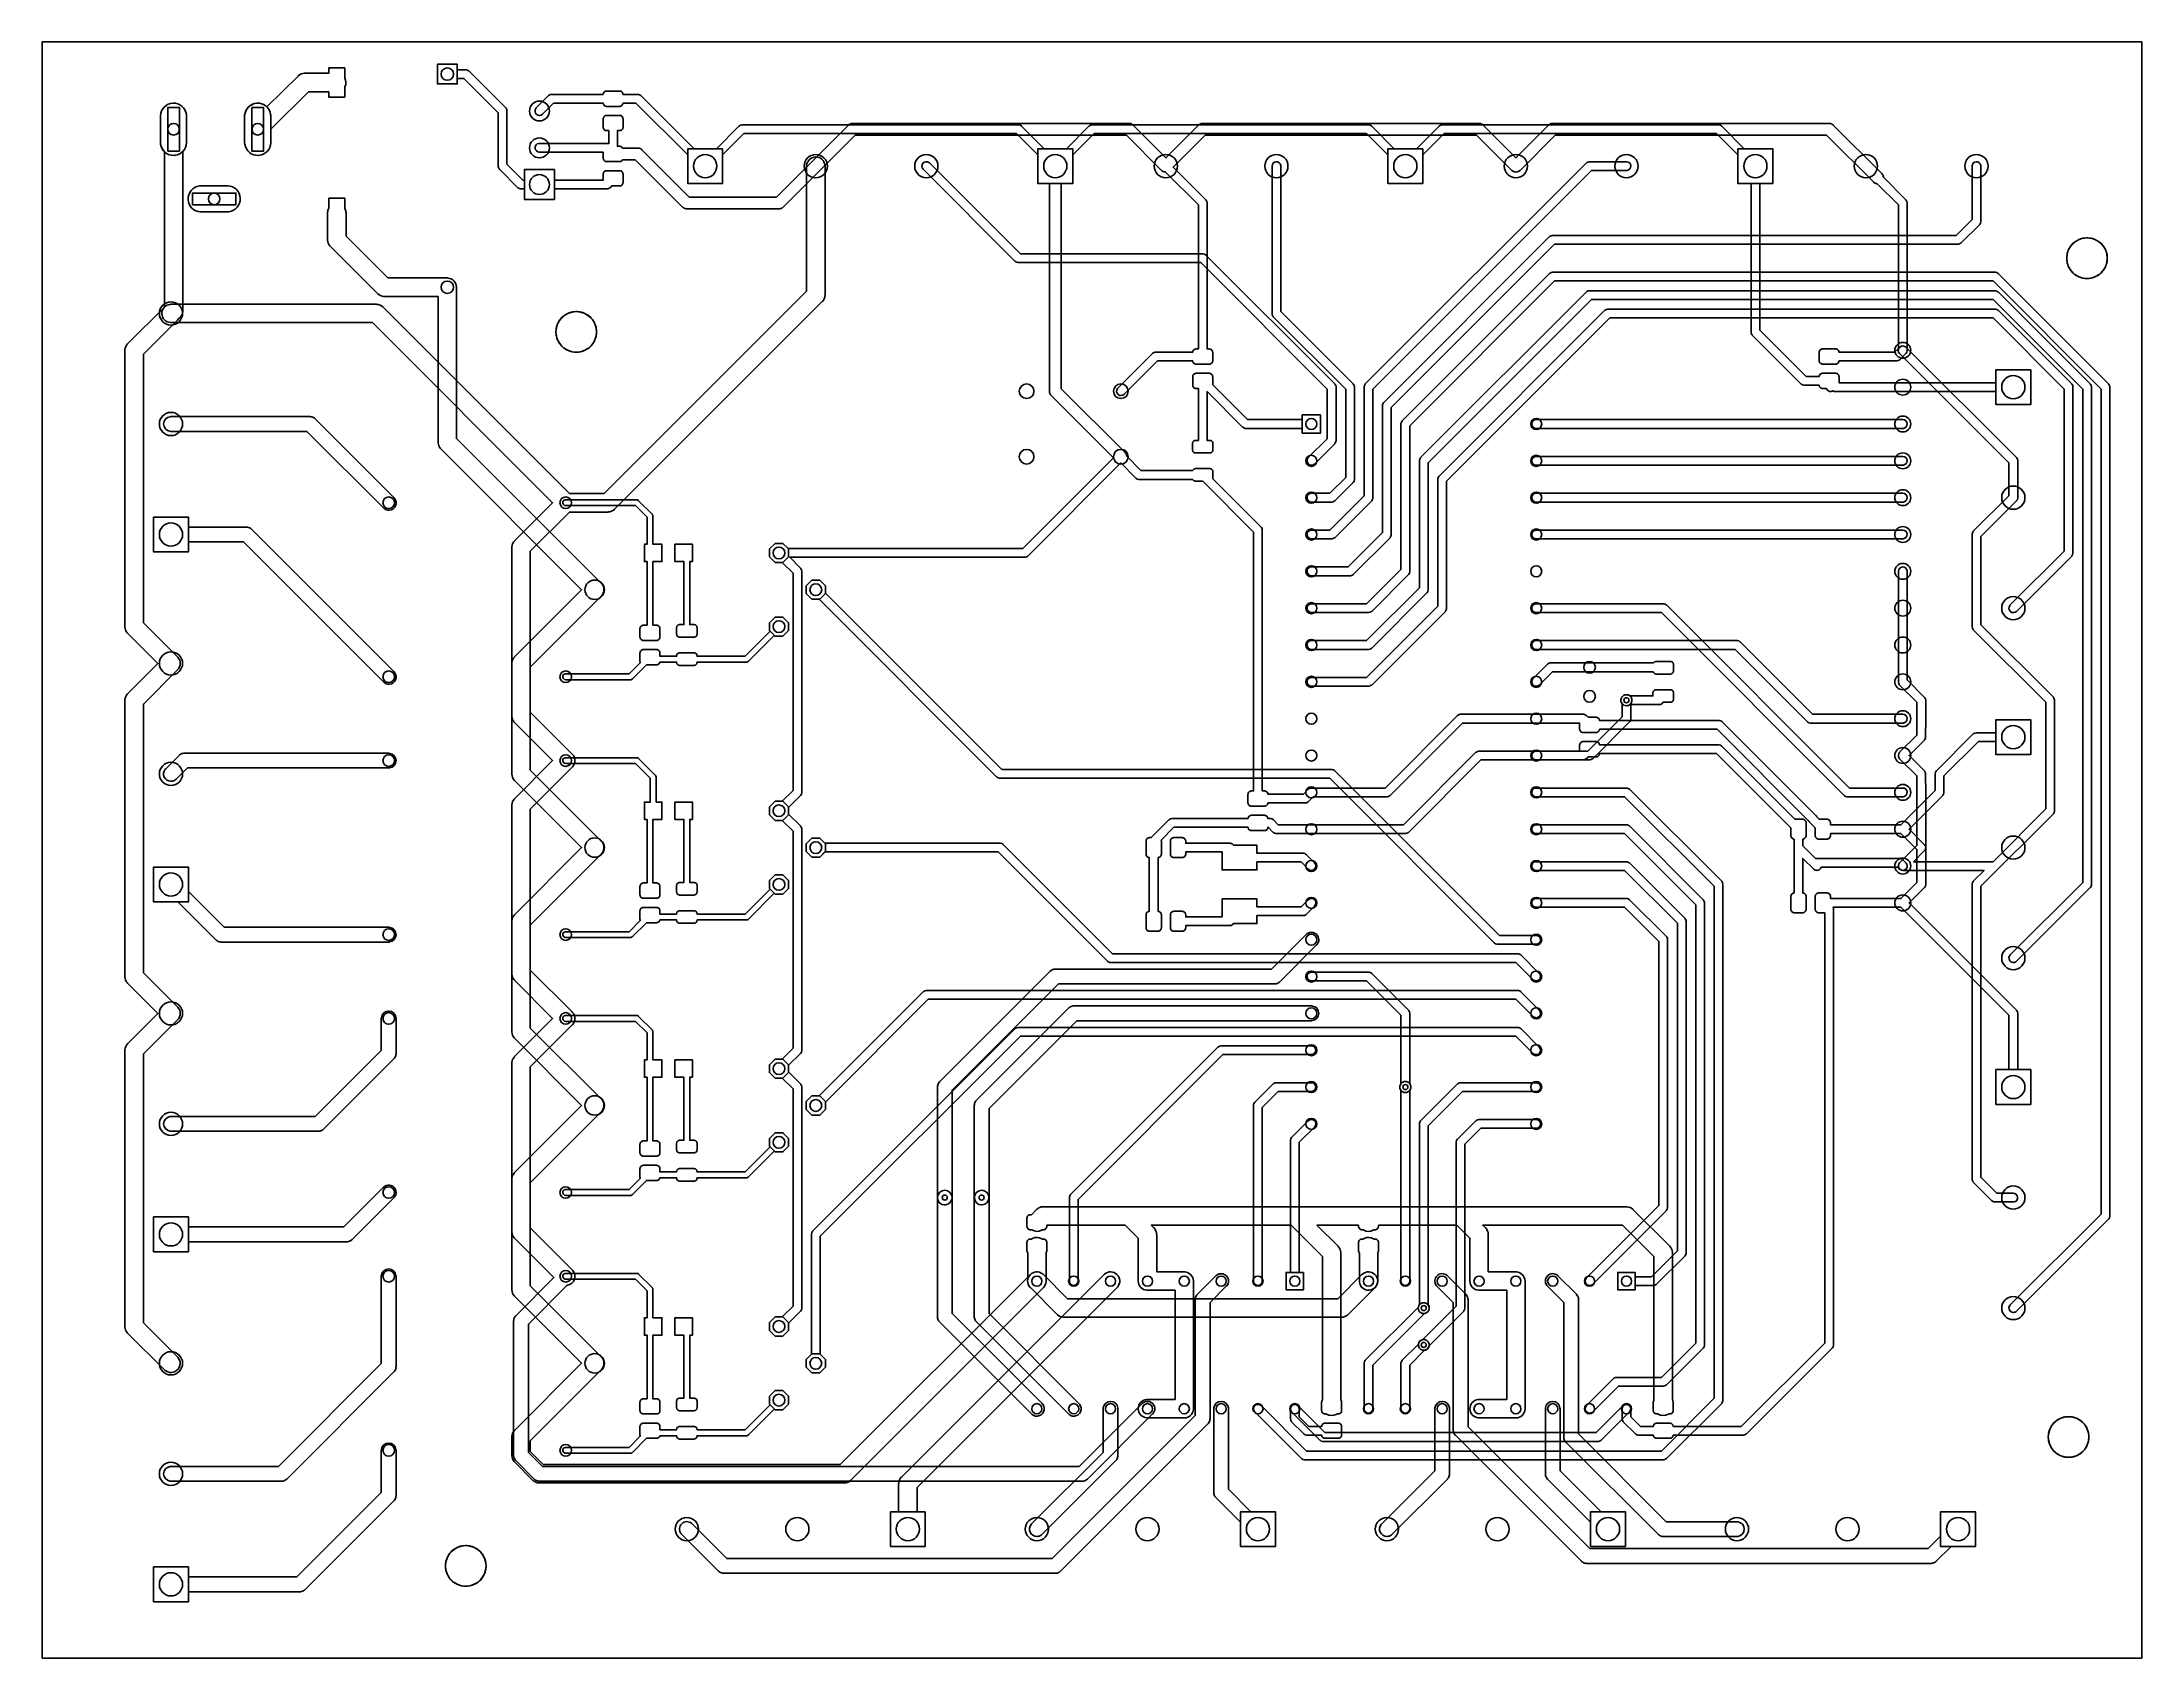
# Model space of a CAD drawing. Header units: millimetres. Extents: x 0 to 145, y -11 to 100.
import ezdxf

# ---------------------------------------------------------------- set-up
doc = ezdxf.new("R2010")
doc.units = ezdxf.units.MM

msp = doc.modelspace()

# ---------------------------------------------------------------- linework, layer by layer
at = {"layer": '16_copper'}
for points in [[(28.62, 98.47), (27.26, 98.47), (27.26, 97.11), (28.62, 97.11)], [(35.32, 91.2), (33.26, 91.2), (33.26, 89.14), (35.32, 89.14)], [(137.09, 77.4), (134.69, 77.4), (134.69, 75), (137.09, 75)], [(88.14, 74.29), (86.87, 74.29), (86.87, 73.03), (88.14, 73.03)], [(10.09, 67.24), (7.69, 67.24), (7.69, 64.84), (10.09, 64.84)], [(51.46, 64.5), (51.46, 65.04), (51.07, 65.43), (50.53, 65.43), (50.14, 65.04), (50.14, 64.5), (50.53, 64.11), (51.07, 64.11)], [(51.46, 59.42), (51.46, 59.96), (51.07, 60.35), (50.53, 60.35), (50.14, 59.96), (50.14, 59.42), (50.53, 59.03), (51.07, 59.03)], [(137.09, 53.27), (134.69, 53.27), (134.69, 50.87), (137.09, 50.87)], [(51.46, 46.72), (51.46, 47.26), (51.07, 47.65), (50.53, 47.65), (50.14, 47.26), (50.14, 46.72), (50.53, 46.33), (51.07, 46.33)], [(10.09, 43.11), (7.69, 43.11), (7.69, 40.71), (10.09, 40.71)], [(51.46, 41.64), (51.46, 42.18), (51.07, 42.57), (50.53, 42.57), (50.14, 42.18), (50.14, 41.64), (50.53, 41.25), (51.07, 41.25)], [(51.46, 28.94), (51.46, 29.48), (51.07, 29.87), (50.53, 29.87), (50.14, 29.48), (50.14, 28.94), (50.53, 28.55), (51.07, 28.55)], [(137.09, 29.14), (134.69, 29.14), (134.69, 26.74), (137.09, 26.74)], [(51.46, 23.86), (51.46, 24.4), (51.07, 24.79), (50.53, 24.79), (50.14, 24.4), (50.14, 23.86), (50.53, 23.47), (51.07, 23.47)], [(10.09, 18.98), (7.69, 18.98), (7.69, 16.58), (10.09, 16.58)], [(51.46, 11.16), (51.46, 11.7), (51.07, 12.09), (50.53, 12.09), (50.14, 11.7), (50.14, 11.16), (50.53, 10.77), (51.07, 10.77)], [(51.46, 6.08), (51.46, 6.62), (51.07, 7.01), (50.53, 7.01), (50.14, 6.62), (50.14, 6.08), (50.53, 5.69), (51.07, 5.69)], [(60.89, -1.34), (58.49, -1.34), (58.49, -3.74), (60.89, -3.74)], [(85.02, -1.34), (82.62, -1.34), (82.62, -3.74), (85.02, -3.74)], [(109.15, -1.34), (106.75, -1.34), (106.75, -3.74), (109.15, -3.74)], [(133.28, -1.34), (130.88, -1.34), (130.88, -3.74), (133.28, -3.74)], [(10.09, -5.15), (7.69, -5.15), (7.69, -7.55), (10.09, -7.55)]]:
    msp.add_lwpolyline(points, close=True, dxfattribs=at)
for points in [[(9.19, 92.19, 0.363971), (9.97, 93.04), (9.97, 94.92), (9.96, 95, 0.916332), (8.17, 94.92), (8.17, 93.04), (8.18, 92.96, 0.388879), (9.11, 92.18)], [(14.99, 92.19, 0.363971), (15.77, 93.04), (15.77, 94.92), (15.76, 95, 0.916332), (13.97, 94.92), (13.97, 93.04), (13.98, 92.96, 0.388879), (14.91, 92.18)], [(46.92, 92.21), (48.39, 93.68), (67.18, 93.68), (68.65, 92.21), (68.65, 90.24), (71.05, 90.24), (71.05, 92.21), (72.52, 93.68), (91.31, 93.68), (92.78, 92.21), (92.78, 90.24), (95.18, 90.24), (95.18, 92.21), (96.65, 93.68), (115.44, 93.68), (116.91, 92.21), (116.91, 90.24), (119.31, 90.24), (119.31, 92.64), (117.34, 92.64), (115.79, 94.2), (115.78, 94.2), (115.77, 94.21, 0.144213), (115.61, 94.28), (115.6, 94.28, 0.015609), (115.58, 94.28), (115.57, 94.28), (96.52, 94.28), (96.51, 94.28), (96.5, 94.28, 0.144215), (96.34, 94.22), (96.33, 94.22, 0.015626), (96.31, 94.2), (96.3, 94.2), (94.75, 92.64), (93.21, 92.64), (91.66, 94.2), (91.65, 94.2), (91.64, 94.21, 0.144213), (91.48, 94.28), (91.47, 94.28, 0.015609), (91.45, 94.28), (91.44, 94.28), (72.39, 94.28), (72.38, 94.28), (72.37, 94.28, 0.144215), (72.21, 94.22), (72.2, 94.22, 0.015626), (72.18, 94.2), (72.17, 94.2), (70.62, 92.64), (69.08, 92.64), (67.53, 94.2), (67.52, 94.2), (67.51, 94.21, 0.144213), (67.35, 94.28), (67.34, 94.28, 0.015609), (67.32, 94.28), (67.31, 94.28), (48.26, 94.28), (48.25, 94.28), (48.24, 94.28, 0.144215), (48.08, 94.22), (48.07, 94.22, 0.015626), (48.05, 94.2), (48.04, 94.2), (46.49, 92.64), (44.52, 92.64), (44.52, 90.24), (46.92, 90.24)], [(71.73, 0.76), (71.75, 0.76, 0.139564), (72.01, 0.86), (72.02, 0.87), (72.02, 0.87), (72.07, 0.91), (72.07, 0.91), (72.07, 0.91), (76.56, 5.4), (76.6, 5.44, 0.878962), (75.9, 6.17), (75.84, 6.12), (71.5, 1.78), (34.5, 1.78), (33.53, 2.75), (33.53, 11.6), (36.19, 14.26), (36.23, 14.27, 0.57376), (36.58, 15.31), (36.55, 15.34), (33.66, 18.23), (33.66, 29.33), (36.55, 32.22), (36.55, 32.22), (36.56, 32.23, 0.39025), (36.58, 33.09), (36.55, 33.12), (33.66, 36.01), (33.66, 47.11), (36.55, 50), (36.55, 50), (36.56, 50.01, 0.39025), (36.58, 50.87), (36.55, 50.9), (33.66, 53.79), (33.66, 64.89), (36.36, 67.59), (39.02, 67.59), (39.03, 67.6), (39.04, 67.6, 0.1754), (39.44, 67.75), (39.47, 67.78), (53.79, 82.1), (53.79, 82.11), (53.8, 82.11, 0.1754), (53.97, 82.51), (53.98, 82.55), (53.98, 91.44), (53.97, 91.5, 0.920724), (52.71, 91.48), (52.71, 91.44), (52.71, 82.81), (38.76, 68.87), (36.36, 68.87), (23.5, 81.73), (23.49, 81.73), (23.49, 81.74, 0.1754), (23.09, 81.91), (23.05, 81.92), (8.89, 81.92), (8.83, 81.91, 0.920724), (8.85, 80.65), (8.89, 80.65), (22.79, 80.65), (35.2, 68.23), (32.57, 65.6), (32.57, 65.59), (32.56, 65.59, 0.1754), (32.39, 65.19), (32.38, 65.15), (32.38, 53.53), (32.39, 53.52), (32.39, 53.51, 0.1754), (32.54, 53.11), (32.57, 53.08), (35.2, 50.45), (32.57, 47.82), (32.57, 47.81), (32.56, 47.81, 0.1754), (32.39, 47.41), (32.38, 47.37), (32.38, 35.75), (32.39, 35.74), (32.39, 35.73, 0.1754), (32.54, 35.33), (32.57, 35.3), (35.2, 32.67), (32.57, 30.04), (32.57, 30.03), (32.56, 30.03, 0.1754), (32.39, 29.63), (32.38, 29.59), (32.38, 17.97), (32.39, 17.96), (32.39, 17.95, 0.1754), (32.54, 17.55), (32.57, 17.52), (35.29, 14.8), (32.66, 12.17), (32.65, 12.15), (32.63, 12.14, 0.139562), (32.52, 11.88), (32.52, 11.88), (32.52, 11.87), (32.51, 11.81), (32.51, 11.81), (32.51, 11.81), (32.51, 2.54), (32.51, 2.52), (32.51, 2.5, 0.139564), (32.61, 2.24), (32.62, 2.23), (32.62, 2.23), (32.66, 2.18), (32.66, 2.18), (32.66, 2.18), (33.93, 0.91), (33.95, 0.9), (33.96, 0.88, 0.139562), (34.22, 0.77), (34.22, 0.77), (34.23, 0.77), (34.29, 0.76), (34.29, 0.76), (34.29, 0.76), (71.71, 0.76)], [(87.53, 70.82, 0.178544), (87.72, 70.9), (89.12, 72.3), (89.12, 72.31), (89.13, 72.32, 0.144213), (89.2, 72.48), (89.2, 72.49, 0.015609), (89.2, 72.51), (89.2, 72.52), (89.2, 76.2), (89.2, 76.21), (89.2, 76.22, 0.144215), (89.14, 76.38), (89.14, 76.39, 0.015626), (89.12, 76.41), (89.12, 76.42), (80.23, 85.31), (80.22, 85.31), (80.21, 85.32, 0.144213), (80.05, 85.39), (80.04, 85.39, 0.015609), (80.02, 85.39), (80.01, 85.39), (67.44, 85.39), (61.18, 91.66), (61.14, 91.68, 0.930833), (60.74, 91.22), (67.09, 84.87), (67.1, 84.87), (67.11, 84.86, 0.144213), (67.27, 84.79), (67.28, 84.79, 0.015609), (67.3, 84.79), (67.31, 84.79), (79.88, 84.79), (88.6, 76.07), (88.6, 72.64), (87.29, 71.34), (87.26, 71.3, 0.595495), (87.48, 70.82)], [(88.91, 68.28), (88.92, 68.28, 0.144215), (89.08, 68.34), (89.09, 68.34, 0.015626), (89.11, 68.36), (89.12, 68.36), (90.39, 69.63), (90.39, 69.64), (90.4, 69.65, 0.144213), (90.47, 69.81), (90.47, 69.82, 0.015609), (90.47, 69.84), (90.47, 69.85), (90.47, 76.2), (90.47, 76.21), (90.47, 76.22, 0.144215), (90.41, 76.38), (90.41, 76.39, 0.015626), (90.39, 76.41), (90.39, 76.42), (85.39, 81.41), (85.39, 91.44), (85.39, 91.48, 0.930834), (84.79, 91.44), (84.79, 81.28), (84.79, 81.27), (84.79, 81.26, 0.144215), (84.85, 81.1), (84.85, 81.09, 0.015626), (84.87, 81.07), (84.87, 81.06), (89.87, 76.07), (89.87, 69.98), (88.77, 68.88), (87.5, 68.88), (87.46, 68.88, 0.930834), (87.5, 68.28), (88.9, 68.28)], [(88.91, 65.74), (88.92, 65.74, 0.144215), (89.08, 65.8), (89.09, 65.8, 0.015626), (89.11, 65.82), (89.12, 65.82), (91.66, 68.36), (91.66, 68.37), (91.67, 68.38, 0.144213), (91.74, 68.54), (91.74, 68.55, 0.015609), (91.74, 68.57), (91.74, 68.58), (91.74, 76.07), (106.81, 91.14), (109.22, 91.14), (109.26, 91.14, 0.930834), (109.22, 91.74), (106.68, 91.74), (106.67, 91.74), (106.66, 91.74, 0.144215), (106.5, 91.68), (106.49, 91.68, 0.015626), (106.47, 91.66), (106.46, 91.66), (91.22, 76.42), (91.22, 76.41), (91.21, 76.4, 0.144213), (91.14, 76.24), (91.14, 76.23, 0.015609), (91.14, 76.21), (91.14, 76.2), (91.14, 68.71), (88.77, 66.34), (87.5, 66.34), (87.46, 66.34, 0.930834), (87.5, 65.74), (88.9, 65.74)], [(90.18, 63.2), (90.19, 63.2, 0.144215), (90.35, 63.26), (90.36, 63.26, 0.015626), (90.38, 63.28), (90.39, 63.28), (92.93, 65.82), (92.93, 65.83), (92.94, 65.84, 0.144213), (93.01, 66), (93.01, 66.01, 0.015609), (93.01, 66.03), (93.01, 66.04), (93.01, 74.8), (104.27, 86.06), (132.08, 86.06), (132.09, 86.06), (132.1, 86.06, 0.144215), (132.26, 86.12), (132.27, 86.12, 0.015626), (132.29, 86.14), (132.3, 86.14), (133.57, 87.41), (133.57, 87.42), (133.58, 87.43, 0.144213), (133.65, 87.59), (133.65, 87.6, 0.015609), (133.65, 87.62), (133.65, 87.63), (133.65, 91.44), (133.65, 91.48, 0.930834), (133.05, 91.44), (133.05, 87.76), (131.95, 86.66), (104.14, 86.66), (104.13, 86.66), (104.12, 86.66, 0.144215), (103.96, 86.6), (103.95, 86.6, 0.015626), (103.93, 86.58), (103.92, 86.58), (92.49, 75.15), (92.49, 75.14), (92.48, 75.13, 0.144213), (92.41, 74.97), (92.41, 74.96, 0.015609), (92.41, 74.94), (92.41, 74.93), (92.41, 66.17), (90.04, 63.8), (87.5, 63.8), (87.46, 63.8, 0.930834), (87.5, 63.2), (90.17, 63.2)], [(12.89, 88.29, 0.916332), (12.81, 90.08), (10.93, 90.08), (10.85, 90.07, 0.916332), (10.93, 88.28), (12.81, 88.28)], [(135.91, 12.4, 0.178544), (136.11, 12.48), (142.46, 18.83), (142.46, 18.84), (142.47, 18.85, 0.144213), (142.54, 19.01), (142.54, 19.02, 0.015609), (142.54, 19.04), (142.54, 19.05), (142.54, 76.2), (142.54, 76.21), (142.54, 76.22, 0.144215), (142.48, 76.38), (142.48, 76.39, 0.015626), (142.46, 76.41), (142.46, 76.42), (134.84, 84.04), (134.83, 84.04), (134.82, 84.05, 0.144213), (134.66, 84.12), (134.65, 84.12, 0.015609), (134.63, 84.12), (134.62, 84.12), (104.14, 84.12), (104.13, 84.12), (104.12, 84.12, 0.144215), (103.96, 84.06), (103.95, 84.06, 0.015626), (103.93, 84.04), (103.92, 84.04), (93.76, 73.88), (93.76, 73.87), (93.75, 73.86, 0.144213), (93.68, 73.7), (93.68, 73.69, 0.015609), (93.68, 73.67), (93.68, 73.66), (93.68, 63.63), (91.31, 61.26), (87.5, 61.26), (87.46, 61.26, 0.930834), (87.5, 60.66), (91.44, 60.66), (91.45, 60.66), (91.46, 60.66, 0.144215), (91.62, 60.72), (91.63, 60.72, 0.015626), (91.65, 60.74), (91.66, 60.74), (94.2, 63.28), (94.2, 63.29), (94.21, 63.3, 0.144213), (94.28, 63.46), (94.28, 63.47, 0.015609), (94.28, 63.49), (94.28, 63.5), (94.28, 73.53), (104.27, 83.52), (134.49, 83.52), (141.94, 76.07), (141.94, 19.18), (135.67, 12.92), (135.65, 12.88, 0.595495), (135.87, 12.4)], [(135.91, 36.53, 0.178544), (136.11, 36.61), (141.19, 41.69), (141.19, 41.7), (141.2, 41.71, 0.144213), (141.27, 41.87), (141.27, 41.88, 0.015609), (141.27, 41.9), (141.27, 41.91), (141.27, 76.2), (141.27, 76.21), (141.27, 76.22, 0.144215), (141.21, 76.38), (141.21, 76.39, 0.015626), (141.19, 76.41), (141.19, 76.42), (134.84, 82.77), (134.83, 82.77), (134.82, 82.78, 0.144213), (134.66, 82.85), (134.65, 82.85, 0.015609), (134.63, 82.85), (134.62, 82.85), (106.68, 82.85), (106.67, 82.85), (106.66, 82.85, 0.144215), (106.5, 82.79), (106.49, 82.79, 0.015626), (106.47, 82.77), (106.46, 82.77), (95.03, 71.34), (95.03, 71.33), (95.02, 71.32, 0.144213), (94.95, 71.16), (94.95, 71.15, 0.015609), (94.95, 71.13), (94.95, 71.12), (94.95, 62.36), (91.31, 58.72), (87.5, 58.72), (87.46, 58.72, 0.930834), (87.5, 58.12), (91.44, 58.12), (91.45, 58.12), (91.46, 58.12, 0.144215), (91.62, 58.18), (91.63, 58.18, 0.015626), (91.65, 58.2), (91.66, 58.2), (95.47, 62.01), (95.47, 62.02), (95.48, 62.03, 0.144213), (95.55, 62.19), (95.55, 62.2, 0.015609), (95.55, 62.22), (95.55, 62.23), (95.55, 70.99), (106.81, 82.25), (134.49, 82.25), (140.67, 76.07), (140.67, 42.04), (135.67, 37.05), (135.65, 37.01, 0.595495), (135.87, 36.53)], [(91.45, 55.58), (91.46, 55.58, 0.144215), (91.62, 55.64), (91.63, 55.64, 0.015626), (91.65, 55.66), (91.66, 55.66), (96.74, 60.74), (96.74, 60.75), (96.75, 60.76, 0.144213), (96.82, 60.92), (96.82, 60.93, 0.015609), (96.82, 60.95), (96.82, 60.96), (96.82, 69.72), (108.08, 80.98), (134.49, 80.98), (139.4, 76.07), (139.4, 64.9), (135.67, 61.18), (135.65, 61.14, 0.930833), (136.11, 60.74), (139.92, 64.55), (139.92, 64.56), (139.93, 64.57, 0.144213), (140, 64.73), (140, 64.74, 0.015609), (140, 64.76), (140, 64.77), (140, 76.2), (140, 76.21), (140, 76.22, 0.144215), (139.94, 76.38), (139.94, 76.39, 0.015626), (139.92, 76.41), (139.92, 76.42), (134.84, 81.5), (134.83, 81.5), (134.82, 81.51, 0.144213), (134.66, 81.58), (134.65, 81.58, 0.015609), (134.63, 81.58), (134.62, 81.58), (107.95, 81.58), (107.94, 81.58), (107.93, 81.58, 0.144215), (107.77, 81.52), (107.76, 81.52, 0.015626), (107.74, 81.5), (107.73, 81.5), (96.3, 70.07), (96.3, 70.06), (96.29, 70.05, 0.144213), (96.22, 69.89), (96.22, 69.88, 0.015609), (96.22, 69.86), (96.22, 69.85), (96.22, 61.09), (91.31, 56.18), (87.5, 56.18), (87.46, 56.18, 0.930834), (87.5, 55.58), (91.44, 55.58)], [(138.65, 46.78), (138.66, 46.79, 0.144213), (138.73, 46.95), (138.73, 46.96, 0.015609), (138.73, 46.98), (138.73, 46.99), (138.73, 54.61), (138.73, 54.62), (138.73, 54.63, 0.144215), (138.67, 54.79), (138.67, 54.8, 0.015626), (138.65, 54.82), (138.65, 54.83), (133.65, 59.82), (133.65, 65.91), (136.11, 68.36), (136.11, 68.37), (136.12, 68.38, 0.144213), (136.19, 68.54), (136.19, 68.55, 0.015609), (136.19, 68.57), (136.19, 68.58), (136.19, 71.12), (136.19, 71.13), (136.19, 71.14, 0.144215), (136.13, 71.3), (136.13, 71.31, 0.015626), (136.11, 71.33), (136.11, 71.34), (128.49, 78.96), (128.45, 78.98, 0.930833), (128.05, 78.52), (135.59, 70.99), (135.59, 68.71), (133.13, 66.26), (133.13, 66.25), (133.12, 66.24, 0.144213), (133.05, 66.08), (133.05, 66.07, 0.015609), (133.05, 66.05), (133.05, 66.04), (133.05, 59.69), (133.05, 59.68), (133.05, 59.67, 0.144215), (133.11, 59.51), (133.11, 59.5, 0.015626), (133.13, 59.48), (133.13, 59.47), (138.13, 54.48), (138.13, 47.12), (134.49, 43.48), (129.01, 43.48), (129.77, 44.25), (129.78, 44.26), (129.78, 44.26, 0.144213), (129.85, 44.42), (129.85, 44.43, 0.015609), (129.86, 44.45), (129.86, 44.46), (129.86, 48.79), (129.86, 48.8), (129.86, 48.82, 0.051151), (129.84, 48.88), (129.84, 49.53), (129.84, 49.54), (129.84, 49.55, 0.144215), (129.78, 49.71), (129.78, 49.72, 0.015626), (129.76, 49.74), (129.76, 49.75), (128.7, 50.8), (129.76, 51.85), (129.76, 51.86), (129.77, 51.87, 0.144213), (129.84, 52.03), (129.84, 52.04, 0.015609), (129.84, 52.06), (129.84, 52.07), (129.84, 52.72), (129.85, 52.73, 0.035821), (129.85, 52.77), (129.85, 52.78, 0.015609), (129.86, 52.8), (129.86, 52.81), (129.86, 54.6), (129.86, 54.61), (129.86, 54.62, 0.144215), (129.79, 54.78), (129.79, 54.79, 0.015626), (129.78, 54.8), (129.77, 54.81), (128.57, 56.01), (128.57, 63.5), (128.57, 63.54, 0.930834), (127.97, 63.5), (127.97, 55.88), (127.97, 55.87), (127.97, 55.86, 0.144215), (128.03, 55.7), (128.03, 55.69, 0.015626), (128.05, 55.67), (128.05, 55.66), (129.25, 54.47), (129.25, 52.88), (129.25, 52.88, 0.03467), (129.24, 52.84), (129.24, 52.83, 0.015023), (129.24, 52.81), (129.24, 52.8), (129.24, 52.2), (128.05, 51.02), (128.05, 51.01), (128.05, 51.01, 0.374198), (128.03, 50.62), (128.05, 50.58), (129.24, 49.4), (129.24, 48.8), (129.24, 48.79), (129.24, 48.78, 0.049453), (129.25, 48.72), (129.25, 44.59), (128.05, 43.4), (128.05, 43.39, 0.654884), (128.27, 42.88), (133.88, 42.88), (133.13, 42.13), (133.13, 42.12), (133.12, 42.11, 0.144213), (133.05, 41.95), (133.05, 41.94, 0.015609), (133.05, 41.92), (133.05, 41.91), (133.05, 21.59), (133.05, 21.58), (133.05, 21.57, 0.144215), (133.11, 21.41), (133.11, 21.4, 0.015626), (133.13, 21.38), (133.13, 21.37), (134.4, 20.1), (134.41, 20.1), (134.42, 20.09, 0.144213), (134.58, 20.02), (134.59, 20.02, 0.015609), (134.61, 20.02), (134.62, 20.02), (135.89, 20.02), (135.93, 20.02, 0.930834), (135.89, 20.62), (134.75, 20.62), (133.65, 21.72), (133.65, 41.78), (138.65, 46.77)], [(103.04, 37.8, 0.930834), (103, 38.4), (100.46, 38.4), (89.12, 49.75), (89.11, 49.75), (89.1, 49.76, 0.144213), (88.94, 49.83), (88.93, 49.83, 0.015609), (88.91, 49.83), (88.9, 49.83), (66.17, 49.83), (54, 62), (54, 62.5), (53.61, 62.89), (53.07, 62.89), (52.68, 62.5), (52.68, 61.96), (53.07, 61.57), (53.57, 61.57), (65.82, 49.31), (65.83, 49.31), (65.84, 49.3, 0.144213), (66, 49.23), (66.01, 49.23, 0.015609), (66.03, 49.23), (66.04, 49.23), (88.77, 49.23), (100.11, 37.88), (100.12, 37.88), (100.13, 37.87, 0.144213), (100.29, 37.8), (100.3, 37.8, 0.015609), (100.32, 37.8), (100.33, 37.8), (103, 37.8)], [(128.31, 47.96, 0.930834), (128.27, 48.56), (124.59, 48.56), (111.98, 61.18), (111.97, 61.18), (111.96, 61.19, 0.144213), (111.8, 61.26), (111.79, 61.26, 0.015609), (111.77, 61.26), (111.76, 61.26), (103, 61.26), (102.95, 61.26, 0.930834), (103, 60.66), (111.63, 60.66), (124.24, 48.04), (124.25, 48.04), (124.26, 48.03, 0.144213), (124.42, 47.96), (124.43, 47.96, 0.015609), (124.45, 47.96), (124.46, 47.96), (128.27, 47.96)], [(106.69, 50.5), (106.7, 50.5, 0.144215), (106.86, 50.56), (106.87, 50.56, 0.015626), (106.89, 50.58), (106.9, 50.58), (109.44, 53.12), (109.44, 53.13), (109.45, 53.14, 0.144213), (109.52, 53.3), (109.52, 53.31, 0.015609), (109.52, 53.33), (109.52, 53.34), (109.52, 54.39), (109.54, 54.4, 1), (108.9, 54.82), (108.88, 54.78, 0.267949), (108.9, 54.4), (108.92, 54.39), (108.92, 53.47), (106.55, 51.1), (103, 51.1), (102.95, 51.1, 0.930834), (103, 50.5), (106.68, 50.5)], [(111.77, 2.24), (111.78, 2.24, 0.144215), (111.94, 2.3), (111.95, 2.3, 0.015626), (111.97, 2.32), (111.98, 2.32), (115.79, 6.13), (115.79, 6.14), (115.8, 6.15, 0.144213), (115.87, 6.31), (115.87, 6.32, 0.015609), (115.87, 6.34), (115.87, 6.35), (115.87, 41.91), (115.87, 41.92), (115.87, 41.93, 0.144215), (115.81, 42.09), (115.81, 42.1, 0.015626), (115.79, 42.12), (115.79, 42.13), (109.44, 48.48), (109.43, 48.48), (109.42, 48.49, 0.144213), (109.26, 48.56), (109.25, 48.56, 0.015609), (109.23, 48.56), (109.22, 48.56), (103, 48.56), (102.95, 48.56, 0.930834), (103, 47.96), (109.09, 47.96), (115.27, 41.78), (115.27, 6.48), (111.63, 2.84), (87.17, 2.84), (84.04, 5.98), (84, 6, 0.930833), (83.6, 5.54), (86.82, 2.32), (86.83, 2.32), (86.84, 2.31, 0.144213), (87, 2.24), (87.01, 2.24, 0.015609), (87.03, 2.24), (87.04, 2.24), (111.76, 2.24)], [(103.02, 35.26, 0.641754), (103.21, 35.78), (101.94, 37.05), (101.93, 37.05), (101.93, 37.06, 0.144213), (101.77, 37.13), (101.76, 37.13, 0.015609), (101.74, 37.13), (101.73, 37.13), (73.79, 37.13), (66.26, 44.67), (66.25, 44.67), (66.24, 44.68, 0.144213), (66.08, 44.75), (66.07, 44.75, 0.015609), (66.05, 44.75), (66.04, 44.75), (53.97, 44.75), (53.61, 45.11), (53.07, 45.11), (52.68, 44.72), (52.68, 44.18), (53.07, 43.79), (53.61, 43.79), (53.97, 44.15), (65.91, 44.15), (73.44, 36.61), (73.45, 36.61), (73.46, 36.6, 0.144213), (73.62, 36.53), (73.63, 36.53, 0.015609), (73.65, 36.53), (73.66, 36.53), (101.6, 36.53), (102.78, 35.34), (102.82, 35.32, 0.144215), (102.98, 35.26)], [(106.7, 5.46, 0.178544), (106.9, 5.54), (108.67, 7.32), (111.76, 7.32), (111.77, 7.32), (111.78, 7.32, 0.144215), (111.94, 7.38), (111.95, 7.38, 0.015626), (111.97, 7.4), (111.98, 7.4), (114.52, 9.94), (114.52, 9.95), (114.53, 9.96, 0.144213), (114.6, 10.12), (114.6, 10.13, 0.015609), (114.6, 10.15), (114.6, 10.16), (114.6, 40.64), (114.6, 40.65), (114.6, 40.66, 0.144215), (114.54, 40.82), (114.54, 40.83, 0.015626), (114.52, 40.85), (114.52, 40.86), (109.44, 45.94), (109.43, 45.94), (109.42, 45.95, 0.144213), (109.26, 46.02), (109.25, 46.02, 0.015609), (109.23, 46.02), (109.22, 46.02), (103, 46.02), (102.95, 46.02, 0.930834), (103, 45.42), (109.09, 45.42), (114, 40.51), (114, 10.29), (111.63, 7.92), (108.54, 7.92), (108.53, 7.92), (108.52, 7.92, 0.144215), (108.36, 7.86), (108.35, 7.86, 0.015626), (108.33, 7.84), (108.32, 7.84), (106.46, 5.98), (106.44, 5.94, 0.595495), (106.66, 5.46)], [(109.82, 14.26), (111.08, 14.26), (111.09, 14.26), (111.1, 14.26, 0.144215), (111.26, 14.32), (111.27, 14.32, 0.015626), (111.29, 14.34), (111.3, 14.34), (113.25, 16.29), (113.25, 16.3), (113.26, 16.31, 0.144213), (113.33, 16.47), (113.33, 16.48, 0.015609), (113.33, 16.5), (113.33, 16.51), (113.33, 39.37), (113.33, 39.38), (113.33, 39.39, 0.144215), (113.27, 39.55), (113.27, 39.56, 0.015626), (113.25, 39.58), (113.25, 39.59), (109.44, 43.4), (109.43, 43.4), (109.42, 43.41, 0.144213), (109.26, 43.48), (109.25, 43.48, 0.015609), (109.23, 43.48), (109.22, 43.48), (103, 43.48), (102.95, 43.48, 0.930834), (103, 42.88), (109.09, 42.88), (112.73, 39.24), (112.73, 16.64), (110.95, 14.86), (109.82, 14.86), (109.82, 15.16), (108.62, 15.16), (108.62, 13.96), (109.82, 13.96)], [(106.7, 14.26, 0.178544), (106.9, 14.34), (111.98, 19.42), (111.98, 19.43), (111.99, 19.44, 0.144213), (112.06, 19.6), (112.06, 19.61, 0.015609), (112.06, 19.63), (112.06, 19.64), (112.06, 38.1), (112.06, 38.11), (112.06, 38.12, 0.144215), (112, 38.28), (112, 38.29, 0.015626), (111.98, 38.31), (111.98, 38.32), (109.44, 40.86), (109.43, 40.86), (109.42, 40.87, 0.144213), (109.26, 40.94), (109.25, 40.94, 0.015609), (109.23, 40.94), (109.22, 40.94), (103, 40.94), (102.95, 40.94, 0.930834), (103, 40.34), (109.09, 40.34), (111.46, 37.97), (111.46, 19.77), (106.46, 14.78), (106.44, 14.74, 0.595495), (106.66, 14.26)], [(54, 26.4), (54, 26.9), (61.09, 33.99), (101.6, 33.99), (102.78, 32.8), (102.82, 32.78, 0.930833), (103.21, 33.24), (101.94, 34.51), (101.93, 34.51), (101.93, 34.52, 0.144213), (101.77, 34.59), (101.76, 34.59, 0.015609), (101.74, 34.59), (101.73, 34.59), (60.96, 34.59), (60.95, 34.59), (60.94, 34.59, 0.144215), (60.78, 34.53), (60.77, 34.53, 0.015626), (60.75, 34.51), (60.74, 34.51), (53.57, 27.33), (53.07, 27.33), (52.68, 26.94), (52.68, 26.4), (53.07, 26.01), (53.61, 26.01)], [(54, 8.62), (54, 9.16), (53.64, 9.52), (53.64, 17.65), (67.44, 31.45), (101.6, 31.45), (102.78, 30.26), (102.82, 30.24, 0.930833), (103.21, 30.7), (101.94, 31.97), (101.93, 31.97), (101.93, 31.98, 0.144213), (101.77, 32.05), (101.76, 32.05, 0.015609), (101.74, 32.05), (101.73, 32.05), (67.31, 32.05), (67.3, 32.05), (67.29, 32.05, 0.144215), (67.13, 31.99), (67.12, 31.99, 0.015626), (67.1, 31.97), (67.09, 31.97), (53.12, 18), (53.12, 17.99), (53.11, 17.98, 0.144213), (53.04, 17.82), (53.04, 17.81, 0.015609), (53.04, 17.79), (53.04, 17.78), (53.04, 9.52), (52.68, 9.16), (52.68, 8.62), (53.07, 8.23), (53.61, 8.23)], [(71.16, 14.26, 0.37152), (71.42, 14.56), (71.42, 20.19), (81.41, 30.18), (87.5, 30.18), (87.55, 30.18, 0.930834), (87.5, 30.78), (81.28, 30.78), (81.27, 30.78), (81.26, 30.78, 0.144215), (81.1, 30.72), (81.09, 30.72, 0.015626), (81.07, 30.7), (81.06, 30.7), (70.9, 20.54), (70.9, 20.53), (70.89, 20.52, 0.144213), (70.82, 20.36), (70.82, 20.35, 0.015609), (70.82, 20.33), (70.82, 20.32), (70.82, 14.56), (70.82, 14.52, 0.3742), (71.12, 14.26)], [(83.86, 14.26, 0.37152), (84.12, 14.56), (84.12, 26.54), (85.22, 27.64), (87.5, 27.64), (87.55, 27.64, 0.930834), (87.5, 28.24), (85.09, 28.24), (85.08, 28.24), (85.07, 28.24, 0.144215), (84.91, 28.18), (84.9, 28.18, 0.015626), (84.88, 28.16), (84.87, 28.16), (83.6, 26.89), (83.6, 26.88), (83.59, 26.87, 0.144213), (83.52, 26.71), (83.52, 26.7, 0.015609), (83.52, 26.68), (83.52, 26.67), (83.52, 14.56), (83.52, 14.52, 0.3742), (83.82, 14.26)], [(94.02, 14.26, 0.37152), (94.28, 14.56), (94.28, 27.72), (94.3, 27.73, 1), (93.66, 28.15), (93.64, 28.11, 0.267949), (93.66, 27.73), (93.68, 27.72), (93.68, 14.56), (93.68, 14.52, 0.3742), (93.98, 14.26)], [(95.32, 12.33, 0.534512), (95.57, 12.91), (95.55, 12.92), (95.55, 25.27), (97.92, 27.64), (103, 27.64), (103.04, 27.64, 0.930834), (103, 28.24), (97.79, 28.24), (97.78, 28.24), (97.77, 28.24, 0.144215), (97.61, 28.18), (97.6, 28.18, 0.015626), (97.58, 28.16), (97.57, 28.16), (95.03, 25.62), (95.03, 25.61), (95.02, 25.6, 0.144213), (94.95, 25.44), (94.95, 25.43, 0.015609), (94.95, 25.41), (94.95, 25.4), (94.95, 12.92), (94.93, 12.91, 0.621839), (95.27, 12.32)], [(86.96, 15.16), (86.66, 15.16), (86.66, 24.13), (87.72, 25.18), (87.75, 25.22, 0.930833), (87.29, 25.62), (86.14, 24.47), (86.14, 24.46), (86.13, 24.46, 0.144213), (86.06, 24.3), (86.06, 24.29, 0.015609), (86.06, 24.27), (86.06, 24.26), (86.06, 15.16), (85.76, 15.16), (85.76, 13.96), (86.96, 13.96)], [(99.19, 25.1), (103, 25.1), (103.04, 25.1, 0.930834), (103, 25.7), (99.06, 25.7), (99.05, 25.7), (99.04, 25.7, 0.144215), (98.88, 25.64), (98.87, 25.64, 0.015626), (98.85, 25.62), (98.84, 25.62), (97.57, 24.35), (97.57, 24.34), (97.56, 24.33, 0.144213), (97.49, 24.17), (97.49, 24.16, 0.015609), (97.49, 24.14), (97.49, 24.13), (97.49, 12.83), (95.19, 10.53), (95.18, 10.53, 1), (95.32, 9.79), (95.37, 9.8, 0.26795), (95.62, 10.09), (95.62, 10.1), (98.01, 12.48), (98.01, 12.49), (98.02, 12.5, 0.144213), (98.09, 12.66), (98.09, 12.67, 0.015609), (98.09, 12.69), (98.09, 12.7), (98.09, 24)], [(68.63, 5.25, 0.581808), (68.99, 6.06), (68.94, 6.12), (62.74, 12.32), (62.74, 20.32), (62.73, 20.38, 0.878963), (61.73, 20.39), (61.72, 20.32), (61.72, 12.11), (61.72, 12.09), (61.72, 12.07, 0.139564), (61.82, 11.81), (61.83, 11.8), (61.83, 11.8), (61.87, 11.75), (61.87, 11.75), (61.87, 11.75), (68.22, 5.4), (68.26, 5.36, 0.167953), (68.58, 5.25)], [(71.17, 5.25, 0.581808), (71.53, 6.06), (71.48, 6.12), (65.28, 12.32), (65.28, 20.32), (65.27, 20.38, 0.878963), (64.27, 20.39), (64.26, 20.32), (64.26, 12.11), (64.26, 12.09), (64.26, 12.07, 0.139564), (64.36, 11.81), (64.37, 11.8), (64.37, 11.8), (64.41, 11.75), (64.41, 11.75), (64.41, 11.75), (70.76, 5.4), (70.8, 5.36, 0.167953), (71.12, 5.25)], [(89.59, 12.07), (89.6, 12.07, 0.1754), (90, 12.22), (90.03, 12.25), (91.89, 14.11), (91.93, 14.16, 0.920724), (91.02, 15.04), (90.99, 15.01), (89.32, 13.34), (70.7, 13.34), (69.03, 15.01), (68.98, 15.05, 0.920724), (68.1, 14.14), (68.13, 14.11), (69.99, 12.25), (70, 12.25), (70, 12.24, 0.1754), (70.4, 12.07), (70.44, 12.07), (89.58, 12.07)], [(107.28, 3.51), (107.29, 3.51, 0.144215), (107.45, 3.57), (107.46, 3.57, 0.015626), (107.48, 3.59), (107.49, 3.59), (109.44, 5.54), (109.46, 5.58, 0.930833), (109, 5.98), (107.14, 4.11), (88.44, 4.11), (86.58, 5.98), (86.54, 6, 0.930833), (86.14, 5.54), (88.09, 3.59), (88.1, 3.59), (88.11, 3.58, 0.144213), (88.27, 3.51), (88.28, 3.51, 0.015609), (88.3, 3.51), (88.31, 3.51), (107.27, 3.51)]]:
    msp.add_lwpolyline(points, format="xyb", close=True, dxfattribs=at)
at = {"layer": '1_copper'}
for points in [[(35.32, 89.87), (38.94, 89.87), (38.95, 89.87), (38.96, 89.87, 0.144215), (39.12, 89.93), (39.13, 89.93, 0.015626), (39.15, 89.95), (39.16, 89.95), (39.28, 90.08), (39.83, 90.08), (39.87, 90.08), (39.9, 90.09), (39.94, 90.11), (39.97, 90.13), (40, 90.16), (40.02, 90.19), (40.04, 90.23), (40.05, 90.27), (40.06, 90.31), (40.06, 90.89), (40.05, 90.93), (40.04, 90.97), (40.02, 91.01), (40, 91.04), (39.97, 91.07), (39.94, 91.09), (39.9, 91.11), (39.87, 91.12), (39.83, 91.12), (38.91, 91.12), (38.87, 91.12), (38.84, 91.11), (38.8, 91.09), (38.77, 91.07), (38.74, 91.04), (38.72, 91.01), (38.7, 90.97), (38.69, 90.93), (38.68, 90.89), (38.68, 90.47), (35.32, 90.47), (35.32, 91.2), (33.26, 91.2), (33.26, 90.47), (33.15, 90.47), (32.05, 91.57), (32.05, 95.25), (32.05, 95.26), (32.05, 95.27, 0.144215), (31.99, 95.43), (31.99, 95.44, 0.015626), (31.97, 95.46), (31.97, 95.47), (29.43, 98.01), (29.42, 98.01), (29.41, 98.02, 0.144213), (29.25, 98.09), (29.24, 98.09, 0.015609), (29.22, 98.09), (29.21, 98.09), (28.62, 98.09), (28.62, 98.47), (27.26, 98.47), (27.26, 97.11), (28.62, 97.11), (28.62, 97.49), (29.08, 97.49), (31.45, 95.12), (31.45, 91.44), (31.45, 91.43), (31.45, 91.42, 0.144215), (31.51, 91.26), (31.51, 91.25, 0.015626), (31.53, 91.23), (31.53, 91.22), (32.8, 89.95), (32.81, 89.95), (32.82, 89.94, 0.144213), (32.98, 89.87), (32.99, 89.87, 0.015609), (33.01, 89.87), (33.02, 89.87), (33.26, 89.87), (33.26, 89.14), (35.32, 89.14)], [(14.99, 92.19, 0.363971), (15.77, 93.04), (15.77, 93.98), (18.36, 96.57), (19.77, 96.57), (19.77, 96.2), (20.87, 96.2), (20.87, 96.88), (20.88, 96.91, 0.253266), (20.87, 97.52), (20.87, 97.53), (20.87, 98.21), (19.77, 98.21), (19.77, 97.84), (18.1, 97.84), (18.09, 97.84), (18.08, 97.84, 0.1754), (17.68, 97.68), (17.65, 97.65), (15.51, 95.52), (15.48, 95.54, 0.637071), (13.97, 94.92), (13.97, 93.04), (13.98, 92.96, 0.388879), (14.91, 92.18)], [(8.96, 8.26, 0.607214), (9.37, 9.31), (9.34, 9.34), (6.99, 11.69), (6.99, 30.22), (9.34, 32.57), (9.34, 32.57), (9.35, 32.58, 0.39025), (9.37, 33.44), (9.34, 33.47), (6.99, 35.82), (6.99, 54.35), (9.34, 56.7), (9.34, 56.7), (9.35, 56.71, 0.39025), (9.37, 57.57), (9.34, 57.6), (6.99, 59.95), (6.99, 78.48), (9.34, 80.83), (9.38, 80.88), (9.42, 80.93), (9.42, 80.93), (9.43, 80.94, 0.227027), (9.7, 81.42), (9.71, 81.46), (9.71, 92.44), (9.73, 92.47, 0.176327), (9.97, 93.04), (9.97, 94.92), (9.96, 95, 0.916332), (8.17, 94.92), (8.17, 93.04), (8.18, 92.96, 0.153915), (8.41, 92.47), (8.44, 92.44), (8.44, 81.72), (5.9, 79.19), (5.9, 79.18), (5.89, 79.18, 0.1754), (5.72, 78.78), (5.71, 78.74), (5.71, 59.69), (5.72, 59.68), (5.72, 59.67, 0.1754), (5.87, 59.27), (5.9, 59.24), (7.99, 57.15), (5.9, 55.06), (5.9, 55.05), (5.89, 55.05, 0.1754), (5.72, 54.65), (5.71, 54.61), (5.71, 35.56), (5.72, 35.55), (5.72, 35.54, 0.1754), (5.87, 35.14), (5.9, 35.11), (7.99, 33.02), (5.9, 30.93), (5.9, 30.92), (5.89, 30.92, 0.1754), (5.72, 30.52), (5.71, 30.48), (5.71, 11.43), (5.72, 11.42), (5.72, 11.41, 0.1754), (5.87, 11.01), (5.9, 10.98), (8.44, 8.44), (8.49, 8.4, 0.175402), (8.9, 8.26)], [(46.92, 92.64), (44.95, 92.64), (41.29, 96.31), (41.28, 96.31), (41.27, 96.32, 0.144213), (41.11, 96.39), (41.1, 96.39, 0.015609), (41.08, 96.39), (41.07, 96.39), (40.06, 96.39), (40.05, 96.42), (40.04, 96.46), (40.02, 96.5), (40, 96.53), (39.97, 96.56), (39.94, 96.58), (39.9, 96.6), (39.87, 96.61), (39.83, 96.62), (38.91, 96.62), (38.87, 96.61), (38.84, 96.6), (38.8, 96.58), (38.77, 96.56), (38.74, 96.53), (38.72, 96.5), (38.7, 96.46), (38.69, 96.42), (38.68, 96.39), (35.14, 96.39), (35.13, 96.39), (35.12, 96.39, 0.144215), (34.96, 96.33), (34.95, 96.33, 0.015626), (34.93, 96.31), (34.92, 96.31), (34.07, 95.46), (34.05, 95.42, 0.930833), (34.51, 95.02), (35.27, 95.79), (38.68, 95.79), (38.69, 95.76), (38.7, 95.72), (38.72, 95.68), (38.74, 95.65), (38.77, 95.62), (38.8, 95.6), (38.84, 95.58), (38.87, 95.57), (38.91, 95.56), (39.83, 95.56), (39.87, 95.57), (39.9, 95.58), (39.94, 95.6), (39.97, 95.62), (40, 95.65), (40.02, 95.68), (40.04, 95.72), (40.05, 95.76), (40.06, 95.79), (40.94, 95.79), (44.52, 92.21), (44.52, 90.24), (46.92, 90.24)], [(126.28, 90.32, 0.124673), (126.46, 90.24), (126.5, 90.23), (127.97, 88.77), (127.97, 78.87), (127.71, 78.61), (123.88, 78.61), (123.87, 78.64), (123.86, 78.68), (123.84, 78.72), (123.82, 78.75), (123.79, 78.78), (123.76, 78.8), (123.72, 78.82), (123.69, 78.83), (123.65, 78.84), (122.73, 78.84), (122.69, 78.83), (122.66, 78.82), (122.62, 78.8), (122.59, 78.78), (122.56, 78.75), (122.54, 78.72), (122.52, 78.68), (122.51, 78.64), (122.5, 78.6), (122.5, 78.02), (122.51, 77.98), (122.52, 77.94), (122.54, 77.9), (122.56, 77.87), (122.59, 77.84), (122.62, 77.82), (122.66, 77.8), (122.69, 77.79), (122.73, 77.79), (123.65, 77.79), (123.69, 77.79), (123.72, 77.8), (123.76, 77.82), (123.79, 77.84), (123.82, 77.87), (123.84, 77.9), (123.86, 77.94), (123.87, 77.98), (123.88, 78.01), (127.84, 78.01), (127.85, 78.01), (127.86, 78.01, 0.144215), (128.02, 78.07), (128.03, 78.07, 0.015626), (128.05, 78.09), (128.06, 78.09), (128.49, 78.52), (128.49, 78.53), (128.5, 78.54, 0.144213), (128.57, 78.7), (128.57, 78.71, 0.015609), (128.57, 78.73), (128.57, 78.74), (128.57, 88.9), (128.57, 88.91), (128.57, 88.92, 0.144215), (128.51, 89.08), (128.51, 89.09, 0.015626), (128.49, 89.11), (128.49, 89.12), (126.93, 90.67), (126.93, 90.69, 0.124672), (126.86, 90.88), (126.82, 90.93), (123.48, 94.27), (123.48, 94.27), (123.48, 94.27), (123.46, 94.28), (123.44, 94.3), (123.44, 94.3), (123.44, 94.3), (123.42, 94.31), (123.4, 94.33), (123.4, 94.33), (123.4, 94.33), (123.38, 94.34), (123.35, 94.35), (123.35, 94.35), (123.35, 94.35), (123.33, 94.36), (123.31, 94.37, 0.000102), (123.31, 94.37), (123.28, 94.37), (123.26, 94.38), (123.26, 94.38), (123.26, 94.38), (123.26, 94.38), (123.21, 94.39), (123.2, 94.39), (123.19, 94.39), (104.14, 94.39), (104.14, 94.39), (104.14, 94.39), (104.12, 94.38), (104.09, 94.38), (104.09, 94.38), (104.09, 94.38), (104.07, 94.38), (104.04, 94.37), (104.04, 94.37), (104.04, 94.37, 0.030914), (103.99, 94.36), (103.99, 94.36), (103.99, 94.36, 0.030916), (103.95, 94.34), (103.95, 94.34), (103.95, 94.34, 0.030915), (103.9, 94.31), (103.9, 94.31), (103.9, 94.31), (103.9, 94.31), (103.86, 94.28), (103.86, 94.27), (103.85, 94.27), (101.6, 92.01), (99.35, 94.27), (99.35, 94.27), (99.35, 94.27), (99.33, 94.28), (99.31, 94.3), (99.31, 94.3), (99.31, 94.3), (99.29, 94.31), (99.27, 94.33), (99.27, 94.33), (99.27, 94.33), (99.25, 94.34), (99.22, 94.35), (99.22, 94.35), (99.22, 94.35), (99.2, 94.36), (99.18, 94.37, 0.000102), (99.18, 94.37), (99.15, 94.37), (99.13, 94.38), (99.13, 94.38), (99.13, 94.38), (99.13, 94.38), (99.08, 94.39), (99.07, 94.39), (99.06, 94.39), (80.01, 94.39), (80.01, 94.39), (80.01, 94.39), (79.99, 94.38), (79.96, 94.38), (79.96, 94.38), (79.96, 94.38), (79.94, 94.38), (79.91, 94.37), (79.91, 94.37), (79.91, 94.37, 0.030914), (79.86, 94.36), (79.86, 94.36), (79.86, 94.36, 0.030916), (79.82, 94.34), (79.82, 94.34), (79.82, 94.34, 0.030915), (79.77, 94.31), (79.77, 94.31), (79.77, 94.31), (79.77, 94.31), (79.73, 94.28), (79.73, 94.27), (79.72, 94.27), (77.47, 92.01), (75.22, 94.27), (75.22, 94.27), (75.22, 94.27), (75.2, 94.28), (75.18, 94.3), (75.18, 94.3), (75.18, 94.3), (75.16, 94.31), (75.14, 94.33), (75.14, 94.33), (75.14, 94.33), (75.12, 94.34), (75.09, 94.35), (75.09, 94.35), (75.09, 94.35), (75.07, 94.36), (75.05, 94.37, 0.000102), (75.05, 94.37), (75.02, 94.37), (75, 94.38), (75, 94.38), (75, 94.38), (75, 94.38), (74.95, 94.39), (74.94, 94.39), (74.93, 94.39), (55.88, 94.39), (55.88, 94.39), (55.88, 94.39), (55.86, 94.38), (55.83, 94.38), (55.83, 94.38), (55.83, 94.38), (55.81, 94.38), (55.78, 94.37), (55.78, 94.37), (55.78, 94.37, 0.030914), (55.73, 94.36), (55.73, 94.36), (55.73, 94.36, 0.030916), (55.69, 94.34), (55.69, 94.34), (55.69, 94.34, 0.030915), (55.64, 94.31), (55.64, 94.31), (55.64, 94.31), (55.64, 94.31), (55.6, 94.28), (55.6, 94.27), (55.59, 94.27), (50.63, 89.31), (44.62, 89.31), (41.36, 92.57), (41.36, 92.57), (41.36, 92.57), (41.34, 92.58), (41.32, 92.6), (41.32, 92.6), (41.32, 92.6), (41.3, 92.61), (41.28, 92.63), (41.28, 92.63), (41.28, 92.63), (41.26, 92.64), (41.23, 92.65), (41.23, 92.65), (41.23, 92.65), (41.21, 92.66), (41.19, 92.67, 0.000102), (41.19, 92.67), (41.16, 92.67), (41.14, 92.68), (41.14, 92.68), (41.14, 92.68), (41.14, 92.68), (41.09, 92.69), (41.08, 92.69), (41.07, 92.69), (40.02, 92.69), (40, 92.72), (39.97, 92.75), (39.94, 92.77), (39.9, 92.79), (39.87, 92.8), (39.83, 92.81), (39.67, 92.81), (39.67, 93.89), (39.83, 93.89), (39.87, 93.89), (39.9, 93.9), (39.94, 93.92), (39.97, 93.94), (40, 93.97), (40.02, 94), (40.04, 94.04), (40.05, 94.08), (40.06, 94.12), (40.06, 94.7), (40.05, 94.74), (40.04, 94.78), (40.02, 94.82), (40, 94.85), (39.97, 94.88), (39.94, 94.9), (39.9, 94.92), (39.87, 94.93), (39.83, 94.94), (38.91, 94.94), (38.87, 94.93), (38.84, 94.92), (38.8, 94.9), (38.77, 94.88), (38.74, 94.85), (38.72, 94.82), (38.7, 94.78), (38.69, 94.74), (38.68, 94.7), (38.68, 94.12), (38.69, 94.08), (38.7, 94.04), (38.72, 94), (38.74, 93.97), (38.77, 93.94), (38.8, 93.92), (38.84, 93.9), (38.87, 93.89), (38.91, 93.89), (39.07, 93.89), (39.07, 92.98), (39.06, 92.99), (39.05, 92.99, 0.055529), (38.99, 93.01), (38.98, 93.01, 0.015609), (38.96, 93.01), (38.95, 93.01), (34.29, 93.01), (34.25, 93.01, 0.930834), (34.29, 92.4), (38.68, 92.4), (38.68, 91.99), (38.69, 91.95), (38.7, 91.91), (38.72, 91.87), (38.74, 91.84), (38.77, 91.81), (38.8, 91.79), (38.84, 91.77), (38.87, 91.76), (38.91, 91.76), (39.83, 91.76), (39.87, 91.76), (39.9, 91.77), (39.94, 91.79), (39.97, 91.81), (40, 91.84), (40.02, 91.87), (40.9, 91.87), (44.16, 88.61), (44.16, 88.61), (44.16, 88.61), (44.18, 88.6), (44.2, 88.58), (44.2, 88.58), (44.2, 88.58), (44.22, 88.57), (44.24, 88.55), (44.24, 88.55), (44.24, 88.55), (44.26, 88.54), (44.29, 88.53), (44.29, 88.53), (44.29, 88.53), (44.31, 88.52), (44.33, 88.51, 0.000102), (44.33, 88.51), (44.36, 88.51), (44.38, 88.5), (44.38, 88.5), (44.38, 88.5), (44.38, 88.5), (44.43, 88.49), (44.44, 88.49), (44.45, 88.49), (50.8, 88.49), (50.8, 88.49), (50.8, 88.49), (50.82, 88.5), (50.85, 88.5), (50.85, 88.5), (50.85, 88.5), (50.87, 88.5), (50.9, 88.51), (50.9, 88.51), (50.9, 88.51, 0.030914), (50.95, 88.52), (50.95, 88.52), (50.95, 88.52, 0.030916), (50.99, 88.54), (50.99, 88.54), (50.99, 88.54, 0.030915), (51.04, 88.57), (51.04, 88.57), (51.04, 88.57), (51.04, 88.57), (51.08, 88.6), (51.08, 88.61), (51.09, 88.61), (56.05, 93.57), (74.76, 93.57), (77.18, 91.15), (77.19, 91.15), (77.19, 91.14, 0.156294), (77.42, 91.04), (77.44, 91.04), (77.44, 91.03), (79.71, 88.77), (79.71, 78.84), (79.55, 78.84), (79.51, 78.83), (79.48, 78.82), (79.44, 78.8), (79.41, 78.78), (79.38, 78.75), (79.36, 78.72), (79.34, 78.68), (79.33, 78.64), (79.32, 78.61), (76.76, 78.61), (76.75, 78.61), (76.74, 78.61, 0.144215), (76.58, 78.55), (76.57, 78.55, 0.015626), (76.55, 78.53), (76.55, 78.53), (74.16, 76.14), (74.13, 76.1, 0.930833), (74.59, 75.71), (76.89, 78.01), (79.32, 78.01), (79.33, 77.98), (79.34, 77.94), (79.36, 77.9), (79.38, 77.87), (79.41, 77.84), (79.44, 77.82), (79.48, 77.8), (79.51, 77.79), (79.55, 77.79), (80.47, 77.79), (80.51, 77.79), (80.54, 77.8), (80.58, 77.82), (80.61, 77.84), (80.64, 77.87), (80.66, 77.9), (80.68, 77.94), (80.69, 77.98), (80.7, 78.02), (80.7, 78.6), (80.69, 78.64), (80.68, 78.68), (80.66, 78.72), (80.64, 78.75), (80.61, 78.78), (80.58, 78.8), (80.54, 78.82), (80.51, 78.83), (80.47, 78.84), (80.31, 78.84), (80.31, 88.9), (80.31, 88.91), (80.31, 88.92, 0.144215), (80.25, 89.08), (80.25, 89.09, 0.015626), (80.23, 89.11), (80.23, 89.12), (77.97, 91.37), (80.18, 93.57), (98.89, 93.57), (101.31, 91.15), (101.32, 91.15), (101.32, 91.14, 0.35496), (101.84, 91.11), (101.84, 91.12, 0.027424), (101.88, 91.15), (101.89, 91.15), (104.31, 93.57), (123.02, 93.57), (126.24, 90.35)], [(107.36, 53.24), (107.35, 53.28), (107.33, 53.32), (107.31, 53.35), (107.28, 53.38), (107.25, 53.4), (107.21, 53.42), (107.18, 53.43), (107.14, 53.44), (106.59, 53.44), (106.47, 53.56), (106.46, 53.56), (106.45, 53.57, 0.144213), (106.29, 53.64), (106.28, 53.64, 0.015609), (106.26, 53.64), (106.25, 53.64), (97.79, 53.64), (97.78, 53.64), (97.77, 53.64, 0.144215), (97.61, 53.58), (97.6, 53.58, 0.015626), (97.58, 53.56), (97.57, 53.56), (92.58, 48.56), (87.5, 48.56), (87.49, 48.56), (87.48, 48.56, 0.144215), (87.32, 48.5), (87.31, 48.5, 0.015626), (87.29, 48.48), (87.29, 48.48), (86.95, 48.13), (84.51, 48.13), (84.5, 48.16), (84.49, 48.2), (84.47, 48.24), (84.45, 48.27), (84.42, 48.3), (84.39, 48.32), (84.35, 48.34), (84.32, 48.35), (84.28, 48.36), (84.12, 48.36), (84.12, 66.34), (84.12, 66.35), (84.12, 66.36, 0.144215), (84.06, 66.52), (84.06, 66.53, 0.015626), (84.04, 66.54), (84.04, 66.55), (80.71, 69.87), (80.71, 69.88), (80.72, 69.91), (80.72, 70.38), (80.71, 70.41), (80.7, 70.44), (80.69, 70.47), (80.67, 70.5), (80.64, 70.53), (80.61, 70.55), (80.58, 70.56), (80.55, 70.57), (80.52, 70.58), (79.5, 70.58), (79.47, 70.57), (79.44, 70.56), (79.41, 70.55), (79.38, 70.53), (79.35, 70.5), (79.33, 70.47), (79.32, 70.45), (75.75, 70.45), (74.78, 71.43), (74.77, 71.45, 0.124672), (74.7, 71.64), (74.66, 71.69), (70.26, 76.09), (70.26, 90.24), (71.05, 90.24), (71.05, 92.64), (68.65, 92.64), (68.65, 90.24), (69.44, 90.24), (69.44, 75.92), (69.44, 75.92), (69.44, 75.92, 0.030916), (69.45, 75.87), (69.45, 75.87), (69.45, 75.87), (69.45, 75.85), (69.46, 75.82), (69.46, 75.82), (69.46, 75.82, 0.030914), (69.47, 75.77), (69.47, 75.77), (69.47, 75.77, 0.030916), (69.49, 75.73), (69.49, 75.73), (69.49, 75.73, 0.030915), (69.52, 75.68), (69.52, 75.68), (69.52, 75.68), (69.52, 75.68), (69.55, 75.65), (69.56, 75.64), (69.56, 75.63), (73.87, 71.33), (67.62, 65.07), (51.43, 65.07), (51.07, 65.43), (50.53, 65.43), (50.14, 65.04), (50.14, 64.5), (50.53, 64.11), (51.03, 64.11), (51.77, 63.37), (51.77, 48.39), (51.03, 47.65), (50.53, 47.65), (50.14, 47.26), (50.14, 46.72), (50.53, 46.33), (51.03, 46.33), (51.77, 45.59), (51.77, 30.61), (51.03, 29.87), (50.53, 29.87), (50.14, 29.48), (50.14, 28.94), (50.53, 28.55), (51.03, 28.55), (51.77, 27.81), (51.77, 12.83), (51.03, 12.09), (50.53, 12.09), (50.14, 11.7), (50.14, 11.16), (50.53, 10.77), (51.07, 10.77), (51.46, 11.16), (51.46, 11.66), (52.29, 12.48), (52.29, 12.49), (52.3, 12.5, 0.144213), (52.37, 12.66), (52.37, 12.67, 0.015609), (52.37, 12.69), (52.37, 12.7), (52.37, 27.94), (52.37, 27.95), (52.37, 27.96, 0.144215), (52.31, 28.12), (52.31, 28.13, 0.015626), (52.29, 28.15), (52.29, 28.16), (51.46, 28.98), (51.46, 29.44), (52.29, 30.26), (52.29, 30.27), (52.3, 30.28, 0.144213), (52.37, 30.44), (52.37, 30.45, 0.015609), (52.37, 30.47), (52.37, 30.48), (52.37, 45.72), (52.37, 45.73), (52.37, 45.74, 0.144215), (52.31, 45.9), (52.31, 45.91, 0.015626), (52.29, 45.93), (52.29, 45.94), (51.46, 46.76), (51.46, 47.22), (52.29, 48.04), (52.29, 48.05), (52.3, 48.06, 0.144213), (52.37, 48.22), (52.37, 48.23, 0.015609), (52.37, 48.25), (52.37, 48.26), (52.37, 63.5), (52.37, 63.51), (52.37, 63.52, 0.144215), (52.31, 63.68), (52.31, 63.69, 0.015626), (52.29, 63.71), (52.29, 63.72), (51.54, 64.47), (67.74, 64.47), (67.75, 64.47), (67.77, 64.47, 0.144215), (67.93, 64.53), (67.93, 64.53, 0.015626), (67.95, 64.55), (67.96, 64.55), (74.37, 70.97), (75.41, 69.93), (75.42, 69.92), (75.43, 69.91, 0.144213), (75.58, 69.84), (75.6, 69.84, 0.015609), (75.61, 69.84), (75.63, 69.84), (79.32, 69.84), (79.33, 69.82), (79.35, 69.79), (79.38, 69.76), (79.41, 69.74), (79.44, 69.73), (79.47, 69.72), (79.5, 69.71), (80.01, 69.71), (83.52, 66.21), (83.52, 48.36), (83.36, 48.36), (83.32, 48.35), (83.29, 48.34), (83.25, 48.32), (83.22, 48.3), (83.19, 48.27), (83.17, 48.24), (83.15, 48.2), (83.14, 48.16), (83.13, 48.12), (83.13, 47.54), (83.14, 47.5), (83.15, 47.46), (83.17, 47.42), (83.19, 47.39), (83.22, 47.36), (83.25, 47.34), (83.29, 47.32), (83.32, 47.31), (83.36, 47.3), (84.28, 47.3), (84.32, 47.31), (84.35, 47.32), (84.39, 47.34), (84.42, 47.36), (84.45, 47.39), (84.47, 47.42), (84.49, 47.46), (84.5, 47.5), (84.51, 47.53), (87.07, 47.53), (87.08, 47.53), (87.1, 47.53, 0.144215), (87.26, 47.59), (87.26, 47.59, 0.015626), (87.28, 47.61), (87.29, 47.61), (87.63, 47.96), (92.71, 47.96), (92.72, 47.96), (92.73, 47.96, 0.144215), (92.89, 48.02), (92.9, 48.02, 0.015626), (92.92, 48.04), (92.93, 48.04), (97.92, 53.04), (105.99, 53.04), (105.99, 52.62), (106, 52.58), (106.01, 52.54), (106.03, 52.5), (106.05, 52.47), (106.08, 52.44), (106.11, 52.42), (106.15, 52.4), (106.18, 52.39), (106.22, 52.39), (107.14, 52.39), (107.18, 52.39), (107.21, 52.4), (107.25, 52.42), (107.28, 52.44), (107.31, 52.47), (107.33, 52.5), (107.35, 52.54), (107.36, 52.58), (107.37, 52.61), (115.48, 52.61), (121.78, 46.3), (121.78, 46.3), (121.79, 46.29, 0.05553), (121.82, 46.23), (121.83, 46.23, 0.015626), (121.84, 46.21), (121.85, 46.2), (122.23, 45.81), (122.23, 45.26), (122.24, 45.22), (122.25, 45.19), (122.27, 45.15), (122.29, 45.12), (122.32, 45.09), (122.35, 45.07), (122.39, 45.05), (122.43, 45.04), (122.47, 45.03), (123.05, 45.03), (123.09, 45.04), (123.13, 45.05), (123.17, 45.07), (123.2, 45.09), (123.23, 45.12), (123.25, 45.15), (123.27, 45.19), (123.28, 45.22), (123.29, 45.26), (123.29, 45.42), (128.14, 45.42), (129.25, 44.31), (129.25, 42.05), (128.14, 40.94), (123.29, 40.94), (123.29, 41.1), (123.28, 41.14), (123.27, 41.17), (123.25, 41.21), (123.23, 41.24), (123.2, 41.27), (123.17, 41.29), (123.13, 41.31), (123.09, 41.32), (123.05, 41.33), (122.47, 41.33), (122.43, 41.32), (122.39, 41.31), (122.35, 41.29), (122.32, 41.27), (122.29, 41.24), (122.27, 41.21), (122.25, 41.17), (122.24, 41.14), (122.23, 41.1), (122.23, 40.18), (122.24, 40.14), (122.25, 40.11), (122.27, 40.07), (122.29, 40.04), (122.32, 40.01), (122.35, 39.99), (122.39, 39.97), (122.43, 39.96), (122.47, 39.95), (122.89, 39.95), (122.89, 10.29), (117.14, 4.54), (112.45, 4.54), (112.44, 4.57), (112.43, 4.61), (112.41, 4.65), (112.39, 4.68), (112.36, 4.71), (112.33, 4.73), (112.29, 4.75), (112.26, 4.76), (112.22, 4.77), (111.3, 4.77), (111.26, 4.76), (111.23, 4.75), (111.19, 4.73), (111.16, 4.71), (111.13, 4.68), (111.11, 4.65), (111.09, 4.61), (111.08, 4.57), (111.07, 4.54), (110.19, 4.54), (109.52, 5.21), (109.52, 5.76), (109.52, 5.8, 0.930834), (108.92, 5.76), (108.92, 5.08), (108.92, 5.07), (108.92, 5.06, 0.144215), (108.98, 4.9), (108.98, 4.89, 0.015626), (109, 4.87), (109, 4.86), (109.84, 4.02), (109.85, 4.02), (109.86, 4.01, 0.144213), (110.02, 3.94), (110.03, 3.94, 0.015609), (110.05, 3.94), (110.06, 3.94), (111.07, 3.94), (111.08, 3.91), (111.09, 3.87), (111.11, 3.83), (111.13, 3.8), (111.16, 3.77), (111.19, 3.75), (111.23, 3.73), (111.26, 3.72), (111.3, 3.72), (112.22, 3.72), (112.26, 3.72), (112.29, 3.73), (112.33, 3.75), (112.36, 3.77), (112.39, 3.8), (112.41, 3.83), (112.43, 3.87), (112.44, 3.91), (112.45, 3.94), (117.27, 3.94), (117.28, 3.94), (117.29, 3.94, 0.144215), (117.45, 4), (117.46, 4, 0.015626), (117.48, 4.02), (117.49, 4.02), (123.41, 9.94), (123.41, 9.95), (123.42, 9.96, 0.144213), (123.49, 10.12), (123.49, 10.13, 0.015609), (123.49, 10.15), (123.49, 10.16), (123.49, 40.21), (123.49, 40.22), (123.49, 40.23, 0.071735), (123.47, 40.32), (123.47, 40.33), (123.47, 40.34), (128.14, 40.34), (135.59, 32.89), (135.59, 29.14), (134.69, 29.14), (134.69, 26.74), (137.09, 26.74), (137.09, 29.14), (136.19, 29.14), (136.19, 33.02), (136.19, 33.03), (136.19, 33.04, 0.144215), (136.13, 33.2), (136.13, 33.21, 0.015626), (136.11, 33.23), (136.11, 33.24), (128.7, 40.64), (129.77, 41.71), (129.78, 41.72), (129.78, 41.72, 0.144213), (129.85, 41.88), (129.85, 41.89, 0.015609), (129.86, 41.91), (129.86, 41.92), (129.86, 44.44), (129.86, 44.45), (129.86, 44.46, 0.144215), (129.79, 44.62), (129.79, 44.63, 0.015626), (129.78, 44.64), (129.77, 44.65), (128.7, 45.72), (131.03, 48.04), (131.03, 48.05), (131.04, 48.06, 0.144213), (131.11, 48.22), (131.11, 48.23, 0.015609), (131.11, 48.25), (131.11, 48.26), (131.11, 49.4), (133.48, 51.77), (134.69, 51.77), (134.69, 50.87), (137.09, 50.87), (137.09, 53.27), (134.69, 53.27), (134.69, 52.37), (133.35, 52.37), (133.34, 52.37), (133.33, 52.37, 0.144215), (133.17, 52.31), (133.16, 52.31, 0.015626), (133.14, 52.29), (133.13, 52.29), (130.59, 49.75), (130.59, 49.74), (130.58, 49.73, 0.144213), (130.51, 49.57), (130.51, 49.56, 0.015609), (130.51, 49.54), (130.51, 49.53), (130.51, 48.39), (128.14, 46.02), (123.29, 46.02), (123.29, 46.18), (123.28, 46.22), (123.27, 46.25), (123.25, 46.29), (123.23, 46.32), (123.2, 46.35), (123.17, 46.37), (123.13, 46.39), (123.09, 46.4), (123.05, 46.41), (122.5, 46.41), (122.34, 46.57), (122.34, 46.57), (122.34, 46.58, 0.052094), (122.3, 46.64), (122.3, 46.64, 0.01447), (122.29, 46.66), (122.28, 46.67), (115.82, 53.13), (115.81, 53.13), (115.8, 53.14, 0.144213), (115.64, 53.21), (115.63, 53.21, 0.015609), (115.62, 53.21), (115.6, 53.21), (107.37, 53.21)], [(123.88, 76.92), (123.87, 76.96), (123.86, 77), (123.84, 77.04), (123.82, 77.07), (123.79, 77.1), (123.76, 77.12), (123.72, 77.14), (123.69, 77.15), (123.65, 77.16), (122.73, 77.16), (122.69, 77.15), (122.66, 77.14), (122.62, 77.12), (122.59, 77.1), (122.56, 77.07), (122.54, 77.04), (122.52, 77), (122.51, 76.96), (122.5, 76.93), (121.62, 76.93), (118.41, 80.14), (118.41, 90.24), (119.31, 90.24), (119.31, 92.64), (116.91, 92.64), (116.91, 90.24), (117.81, 90.24), (117.81, 80.01), (117.81, 80), (117.81, 79.99, 0.144215), (117.87, 79.83), (117.87, 79.82, 0.015626), (117.89, 79.8), (117.89, 79.79), (121.27, 76.41), (121.28, 76.41), (121.29, 76.4, 0.144213), (121.45, 76.33), (121.46, 76.33, 0.015609), (121.48, 76.33), (121.49, 76.33), (122.5, 76.33), (122.51, 76.3), (122.52, 76.26), (122.54, 76.22), (122.56, 76.19), (122.59, 76.16), (122.62, 76.14), (122.66, 76.12), (122.69, 76.11), (122.73, 76.11), (123.01, 76.11), (123.02, 76.08, 0.458236), (123.45, 75.94), (123.46, 75.94), (123.47, 75.94), (123.47, 75.93), (123.49, 75.93), (123.5, 75.92, 0.071735), (123.58, 75.9), (123.59, 75.9, 0.015609), (123.61, 75.9), (123.62, 75.9), (134.69, 75.9), (134.69, 75), (137.09, 75), (137.09, 77.4), (134.69, 77.4), (134.69, 76.5), (123.88, 76.5)], [(12.89, 88.29, 0.916332), (12.81, 90.08), (10.93, 90.08), (10.85, 90.07, 0.916332), (10.93, 88.28), (12.81, 88.28)], [(33.66, 2.8), (33.66, 3.55), (38.55, 8.44), (38.55, 8.44), (38.56, 8.45, 0.39025), (38.58, 9.31), (38.55, 9.34), (33.66, 14.23), (33.66, 21.33), (38.55, 26.22), (38.55, 26.22), (38.56, 26.23, 0.39025), (38.58, 27.09), (38.55, 27.12), (33.66, 32.01), (33.66, 39.11), (38.55, 44), (38.55, 44), (38.56, 44.01, 0.39025), (38.58, 44.87), (38.55, 44.9), (33.66, 49.79), (33.66, 56.89), (38.55, 61.78), (38.55, 61.78), (38.56, 61.79, 0.39025), (38.58, 62.65), (38.55, 62.68), (28.57, 72.65), (28.57, 83.09), (28.57, 83.1), (28.57, 83.1, 0.39025), (27.98, 83.72), (27.94, 83.73), (23.85, 83.73), (20.96, 86.62), (20.96, 88.21), (20.95, 88.28, 0.099547), (20.88, 88.52), (20.87, 88.54), (20.87, 89.22), (19.77, 89.22), (19.77, 88.54), (19.75, 88.5, 0.099546), (19.69, 88.26), (19.69, 88.21), (19.69, 86.36), (19.69, 86.35), (19.69, 86.34, 0.1754), (19.84, 85.94), (19.87, 85.91), (23.14, 82.64), (23.15, 82.64), (23.15, 82.63, 0.1754), (23.55, 82.46), (23.59, 82.45), (27.3, 82.45), (27.3, 72.39), (27.31, 72.38), (27.31, 72.37, 0.1754), (27.46, 71.97), (27.49, 71.94), (37.2, 62.23), (32.57, 57.6), (32.57, 57.59), (32.56, 57.59, 0.1754), (32.39, 57.19), (32.38, 57.15), (32.38, 49.53), (32.39, 49.52), (32.39, 49.51, 0.1754), (32.54, 49.11), (32.57, 49.08), (37.2, 44.45), (32.57, 39.82), (32.57, 39.81), (32.56, 39.81, 0.1754), (32.39, 39.41), (32.38, 39.37), (32.38, 31.75), (32.39, 31.74), (32.39, 31.73, 0.1754), (32.54, 31.33), (32.57, 31.3), (37.2, 26.67), (32.57, 22.04), (32.57, 22.03), (32.56, 22.03, 0.1754), (32.39, 21.63), (32.38, 21.59), (32.38, 13.97), (32.39, 13.96), (32.39, 13.95, 0.1754), (32.54, 13.55), (32.57, 13.52), (37.2, 8.89), (32.57, 4.26), (32.57, 4.25), (32.56, 4.25, 0.1754), (32.39, 3.85), (32.38, 3.81), (32.38, 2.54), (32.39, 2.53), (32.39, 2.52, 0.1754), (32.54, 2.12), (32.57, 2.09), (33.84, 0.82), (33.85, 0.82), (33.85, 0.81, 0.1754), (34.25, 0.64), (34.29, 0.64), (55.29, 0.64), (55.3, 0.64), (55.31, 0.64, 0.1754), (55.71, 0.79), (55.74, 0.82), (69.03, 14.11), (69.03, 14.12), (69.04, 14.12, 0.1754), (69.21, 14.52), (69.22, 14.56), (69.22, 16.51), (69.23, 16.53), (69.25, 16.57), (69.26, 16.61), (69.27, 16.65), (69.27, 17.23), (69.26, 17.27), (69.25, 17.31), (69.23, 17.35), (69.21, 17.38), (69.18, 17.41), (69.15, 17.43), (69.11, 17.45), (69.08, 17.46), (69.04, 17.46), (68.94, 17.46), (68.93, 17.47, 0.279833), (68.27, 17.49), (68.22, 17.46), (68.12, 17.46), (68.08, 17.46), (68.05, 17.45), (68.01, 17.43), (67.98, 17.41), (67.95, 17.38), (67.93, 17.35), (67.91, 17.31), (67.9, 17.27), (67.89, 17.23), (67.89, 16.65), (67.9, 16.61), (67.91, 16.57), (67.93, 16.53), (67.95, 16.51), (67.95, 14.82), (55.03, 1.91), (34.55, 1.91)], [(80.55, 71.67), (80.58, 71.68), (80.61, 71.69), (80.64, 71.71), (80.67, 71.74), (80.69, 71.77), (80.7, 71.8), (80.71, 71.83), (80.72, 71.86), (80.72, 72.33), (80.71, 72.36), (80.7, 72.39), (80.69, 72.42), (80.67, 72.45), (80.64, 72.48), (80.61, 72.5), (80.58, 72.51), (80.55, 72.52), (80.52, 72.53), (80.31, 72.53), (80.31, 75.89), (82.76, 73.44), (82.77, 73.44), (82.78, 73.43, 0.144213), (82.94, 73.36), (82.95, 73.36, 0.015609), (82.97, 73.36), (82.98, 73.36), (86.87, 73.36), (86.87, 73.03), (88.14, 73.03), (88.14, 74.29), (86.87, 74.29), (86.87, 73.96), (83.11, 73.96), (80.7, 76.37), (80.7, 76.92), (80.69, 76.96), (80.68, 77), (80.66, 77.04), (80.64, 77.07), (80.61, 77.1), (80.58, 77.12), (80.54, 77.14), (80.51, 77.15), (80.47, 77.16), (79.55, 77.16), (79.51, 77.15), (79.48, 77.14), (79.44, 77.12), (79.41, 77.1), (79.38, 77.07), (79.36, 77.04), (79.34, 77), (79.33, 76.96), (79.32, 76.92), (79.32, 76.34), (79.33, 76.3), (79.34, 76.26), (79.36, 76.22), (79.38, 76.19), (79.41, 76.16), (79.44, 76.14), (79.48, 76.12), (79.51, 76.11), (79.55, 76.11), (79.71, 76.11), (79.71, 72.53), (79.5, 72.53), (79.47, 72.52), (79.44, 72.51), (79.41, 72.5), (79.38, 72.48), (79.35, 72.45), (79.33, 72.42), (79.32, 72.39), (79.31, 72.36), (79.3, 72.33), (79.3, 71.86), (79.31, 71.83), (79.32, 71.8), (79.33, 71.77), (79.35, 71.74), (79.38, 71.71), (79.41, 71.69), (79.44, 71.68), (79.47, 71.67), (79.5, 71.66), (80.52, 71.66)], [(23.95, 67.72, 0.581808), (24.31, 68.53), (24.26, 68.59), (18.83, 74.02), (18.81, 74.03), (18.8, 74.05, 0.139562), (18.54, 74.16), (18.54, 74.16), (18.53, 74.16), (18.47, 74.17), (18.47, 74.17), (18.47, 74.17), (8.89, 74.17), (8.83, 74.16, 0.878963), (8.82, 73.16), (8.89, 73.15), (18.26, 73.15), (23.54, 67.87), (23.58, 67.83, 0.167953), (23.9, 67.72)], [(128.31, 73.36, 0.930834), (128.27, 73.96), (103, 73.96), (102.95, 73.96, 0.930834), (103, 73.36), (128.27, 73.36)], [(128.31, 70.82, 0.930834), (128.27, 71.42), (103, 71.42), (102.95, 71.42, 0.930834), (103, 70.82), (128.27, 70.82)], [(42.41, 58.74), (42.44, 58.75), (42.48, 58.77), (42.51, 58.79), (42.54, 58.82), (42.56, 58.85), (42.58, 58.89), (42.59, 58.93), (42.6, 58.97), (42.6, 59.55), (42.59, 59.59), (42.58, 59.63), (42.56, 59.67), (42.54, 59.7), (42.51, 59.73), (42.48, 59.75), (42.44, 59.77), (42.41, 59.78), (42.37, 59.79), (42.11, 59.79), (42.11, 64.17), (42.73, 64.17), (42.73, 65.37), (42.11, 65.37), (42.11, 67.31), (42.11, 67.32), (42.11, 67.33, 0.132342), (42.07, 67.43), (42.07, 67.44, 0.018024), (42.06, 67.45), (42.05, 67.45), (41.13, 68.37), (41.13, 68.38), (41.12, 68.39, 0.132344), (41.02, 68.43), (41.01, 68.43, 0.018059), (41, 68.43), (40.99, 68.43), (36.1, 68.43), (36.06, 68.43, 0.915917), (36.1, 68.03), (40.91, 68.03), (41.71, 67.23), (41.71, 65.37), (41.53, 65.37), (41.53, 64.17), (41.71, 64.17), (41.71, 59.79), (41.45, 59.79), (41.41, 59.78), (41.38, 59.77), (41.34, 59.75), (41.31, 59.73), (41.28, 59.7), (41.26, 59.67), (41.24, 59.63), (41.23, 59.59), (41.22, 59.55), (41.22, 58.97), (41.23, 58.93), (41.24, 58.89), (41.26, 58.85), (41.28, 58.82), (41.31, 58.79), (41.34, 58.77), (41.38, 58.75), (41.41, 58.74), (41.45, 58.73), (42.37, 58.73)], [(128.31, 68.28, 0.930834), (128.27, 68.88), (103, 68.88), (102.95, 68.88, 0.930834), (103, 68.28), (128.27, 68.28)], [(23.95, 55.72, 0.581808), (24.31, 56.53), (24.26, 56.59), (14.45, 66.4), (14.43, 66.41), (14.42, 66.43, 0.139562), (14.16, 66.54), (14.16, 66.54), (14.15, 66.54), (14.09, 66.55), (14.09, 66.55), (14.09, 66.55), (10.09, 66.55), (10.09, 67.24), (7.69, 67.24), (7.69, 64.84), (10.09, 64.84), (10.09, 65.53), (13.88, 65.53), (23.54, 55.87), (23.58, 55.83, 0.167953), (23.9, 55.72)], [(128.31, 65.74, 0.930834), (128.27, 66.34), (103, 66.34), (102.95, 66.34, 0.930834), (103, 65.74), (128.27, 65.74)], [(40.57, 56.03), (40.58, 56.03, 0.132342), (40.68, 56.07), (40.69, 56.07, 0.018024), (40.7, 56.08), (40.7, 56.09), (41.67, 57.05), (42.37, 57.05), (42.41, 57.06), (42.44, 57.07), (42.48, 57.09), (42.51, 57.11), (42.54, 57.14), (42.56, 57.17), (42.58, 57.21), (42.59, 57.24), (43.74, 57.24), (43.74, 57.21), (43.75, 57.18), (43.76, 57.15), (43.77, 57.12), (43.79, 57.09), (43.82, 57.06), (43.85, 57.04), (43.88, 57.03), (43.91, 57.02), (43.94, 57.01), (44.96, 57.01), (44.99, 57.02), (45.02, 57.03), (45.05, 57.04), (45.08, 57.06), (45.11, 57.09), (45.13, 57.12), (45.14, 57.15), (45.15, 57.18), (45.16, 57.21), (45.16, 57.24), (48.55, 57.24), (48.57, 57.24), (48.58, 57.24, 0.132342), (48.67, 57.28), (48.68, 57.29, 0.018024), (48.69, 57.3), (48.7, 57.3), (50.48, 59.08), (50.53, 59.03), (51.07, 59.03), (51.46, 59.42), (51.46, 59.96), (51.07, 60.35), (50.53, 60.35), (50.14, 59.96), (50.14, 59.42), (50.19, 59.37), (48.47, 57.65), (45.16, 57.65), (45.16, 57.68), (45.15, 57.71), (45.14, 57.74), (45.13, 57.77), (45.11, 57.8), (45.08, 57.83), (45.05, 57.85), (45.02, 57.86), (44.99, 57.87), (44.96, 57.88), (43.94, 57.88), (43.91, 57.87), (43.88, 57.86), (43.85, 57.85), (43.82, 57.83), (43.79, 57.8), (43.77, 57.77), (43.76, 57.74), (43.75, 57.71), (43.74, 57.68), (43.74, 57.65), (42.6, 57.65), (42.6, 57.87), (42.59, 57.91), (42.58, 57.95), (42.56, 57.99), (42.54, 58.02), (42.51, 58.05), (42.48, 58.07), (42.44, 58.09), (42.41, 58.1), (42.37, 58.11), (41.45, 58.11), (41.41, 58.1), (41.38, 58.09), (41.34, 58.07), (41.31, 58.05), (41.28, 58.02), (41.26, 57.99), (41.24, 57.95), (41.23, 57.91), (41.22, 57.87), (41.22, 57.29), (41.23, 57.25), (41.24, 57.21), (41.24, 57.2), (40.48, 56.43), (36.1, 56.43), (36.06, 56.43, 0.915917), (36.1, 56.03), (40.56, 56.03)], [(128.31, 53.04, 0.930834), (128.27, 53.64), (122.05, 53.64), (117.06, 58.64), (117.05, 58.64), (117.04, 58.65, 0.144213), (116.88, 58.72), (116.87, 58.72, 0.015609), (116.85, 58.72), (116.84, 58.72), (103, 58.72), (102.95, 58.72, 0.930834), (103, 58.12), (116.71, 58.12), (121.7, 53.12), (121.71, 53.12), (121.72, 53.11, 0.144213), (121.88, 53.04), (121.89, 53.04, 0.015609), (121.91, 53.04), (121.92, 53.04), (128.27, 53.04)], [(111.07, 56.56), (111.08, 56.53), (111.1, 56.5), (111.13, 56.47), (111.16, 56.45), (111.19, 56.44), (111.22, 56.43), (111.25, 56.42), (112.27, 56.42), (112.3, 56.43), (112.33, 56.44), (112.36, 56.45), (112.39, 56.47), (112.42, 56.5), (112.44, 56.53), (112.45, 56.56), (112.46, 56.59), (112.47, 56.62), (112.47, 57.09), (112.46, 57.12), (112.45, 57.15), (112.44, 57.18), (112.42, 57.21), (112.39, 57.24), (112.36, 57.26), (112.33, 57.27), (112.3, 57.28), (112.27, 57.29), (111.25, 57.29), (111.22, 57.28), (111.19, 57.27), (111.16, 57.26), (111.13, 57.24), (111.1, 57.21), (111.08, 57.18), (104, 57.18), (103.99, 57.18), (103.97, 57.18, 0.144215), (103.81, 57.12), (103.81, 57.12, 0.015626), (103.79, 57.1), (103.78, 57.1), (102.78, 56.1), (102.75, 56.06, 0.930833), (103.21, 55.66), (104.12, 56.58), (111.06, 56.58)], [(109.29, 54.24, 0.098492), (109.43, 54.29), (109.44, 54.31), (111.47, 54.31), (111.48, 54.31), (111.49, 54.31, 0.144215), (111.65, 54.37), (111.66, 54.37, 0.015626), (111.67, 54.39), (111.68, 54.39), (111.76, 54.47), (112.27, 54.47), (112.3, 54.48), (112.33, 54.49), (112.36, 54.5), (112.39, 54.52), (112.42, 54.55), (112.44, 54.58), (112.45, 54.61), (112.46, 54.64), (112.47, 54.67), (112.47, 55.14), (112.46, 55.17), (112.45, 55.2), (112.44, 55.23), (112.42, 55.26), (112.39, 55.29), (112.36, 55.31), (112.33, 55.32), (112.3, 55.33), (112.27, 55.34), (111.25, 55.34), (111.22, 55.33), (111.19, 55.32), (111.16, 55.31), (111.13, 55.29), (111.1, 55.26), (111.08, 55.23), (111.07, 55.2), (111.06, 55.17), (111.05, 55.14), (111.05, 54.91), (109.44, 54.91), (109.43, 54.93, 1), (109.01, 54.29), (109.05, 54.27, 0.131651), (109.24, 54.23)], [(8.93, 49.02, 0.139564), (9.19, 49.12), (9.25, 49.17), (10.02, 49.94), (23.9, 49.94), (23.96, 49.95, 0.878963), (23.97, 50.95), (23.9, 50.96), (9.81, 50.96), (9.79, 50.96), (9.77, 50.96, 0.139564), (9.51, 50.86), (9.5, 50.85), (9.5, 50.85), (9.45, 50.81), (9.45, 50.81), (9.45, 50.81), (8.53, 49.89), (8.49, 49.85, 0.619548), (8.88, 49.02)], [(93.99, 45.42), (94, 45.42, 0.144215), (94.16, 45.48), (94.17, 45.48, 0.015626), (94.19, 45.5), (94.2, 45.5), (99.19, 50.5), (106.25, 50.5), (106.26, 50.5), (106.27, 50.5, 0.144215), (106.43, 50.56), (106.44, 50.56, 0.015626), (106.46, 50.58), (106.47, 50.58), (106.59, 50.71), (107.14, 50.71), (107.18, 50.71), (107.21, 50.72), (107.25, 50.74), (107.28, 50.76), (107.31, 50.79), (107.33, 50.82), (107.35, 50.86), (107.36, 50.9), (107.37, 50.93), (115.44, 50.93), (120.56, 45.81), (120.56, 45.26), (120.56, 45.22), (120.57, 45.19), (120.59, 45.15), (120.61, 45.12), (120.64, 45.09), (120.67, 45.07), (120.71, 45.05), (120.75, 45.04), (120.78, 45.03), (120.78, 41.33), (120.75, 41.32), (120.71, 41.31), (120.67, 41.29), (120.64, 41.27), (120.61, 41.24), (120.59, 41.21), (120.57, 41.17), (120.56, 41.14), (120.56, 41.1), (120.56, 40.18), (120.56, 40.14), (120.57, 40.11), (120.59, 40.07), (120.61, 40.04), (120.64, 40.01), (120.67, 39.99), (120.71, 39.97), (120.75, 39.96), (120.79, 39.95), (121.37, 39.95), (121.41, 39.96), (121.45, 39.97), (121.49, 39.99), (121.52, 40.01), (121.55, 40.04), (121.57, 40.07), (121.59, 40.11), (121.6, 40.14), (121.61, 40.18), (121.61, 41.1), (121.6, 41.14), (121.59, 41.17), (121.57, 41.21), (121.55, 41.24), (121.52, 41.27), (121.49, 41.29), (121.45, 41.31), (121.41, 41.32), (121.38, 41.33), (121.38, 43.71), (122.13, 42.96), (122.17, 42.94, 0.502302), (122.64, 43.08), (122.64, 43.09), (127.93, 43.09), (128.05, 42.96), (128.09, 42.94, 0.930833), (128.49, 43.4), (128.27, 43.61), (128.26, 43.62), (128.25, 43.63, 0.144213), (128.1, 43.7), (128.09, 43.7, 0.015609), (128.07, 43.7), (128.06, 43.7), (122.26, 43.7), (121.38, 44.58), (121.38, 45.03), (121.41, 45.04), (121.45, 45.05), (121.49, 45.07), (121.52, 45.09), (121.55, 45.12), (121.57, 45.15), (121.59, 45.19), (121.6, 45.22), (121.61, 45.26), (121.61, 46.18), (121.6, 46.22), (121.59, 46.25), (121.57, 46.29), (121.55, 46.32), (121.52, 46.35), (121.49, 46.37), (121.45, 46.39), (121.41, 46.4), (121.37, 46.41), (120.82, 46.41), (115.79, 51.45), (115.78, 51.45), (115.77, 51.46, 0.144213), (115.61, 51.53), (115.6, 51.53, 0.015609), (115.58, 51.53), (115.57, 51.53), (107.37, 51.53), (107.36, 51.56), (107.35, 51.6), (107.33, 51.64), (107.31, 51.67), (107.28, 51.7), (107.25, 51.72), (107.21, 51.74), (107.18, 51.75), (107.14, 51.76), (106.22, 51.76), (106.18, 51.75), (106.15, 51.74), (106.11, 51.72), (106.08, 51.7), (106.05, 51.67), (106.03, 51.64), (106.01, 51.6), (106, 51.56), (105.99, 51.52), (105.99, 51.1), (99.06, 51.1), (99.05, 51.1), (99.04, 51.1, 0.144215), (98.88, 51.04), (98.87, 51.04, 0.015626), (98.85, 51.02), (98.84, 51.02), (93.85, 46.02), (85.22, 46.02), (84.88, 46.37), (84.87, 46.37), (84.86, 46.38, 0.144213), (84.7, 46.45), (84.69, 46.45, 0.015609), (84.67, 46.45), (84.66, 46.45), (84.51, 46.45), (84.5, 46.48), (84.49, 46.52), (84.47, 46.56), (84.45, 46.59), (84.42, 46.62), (84.39, 46.64), (84.35, 46.66), (84.32, 46.67), (84.28, 46.68), (83.36, 46.68), (83.32, 46.67), (83.29, 46.66), (83.25, 46.64), (83.22, 46.62), (83.19, 46.59), (83.17, 46.56), (83.15, 46.52), (83.14, 46.48), (83.13, 46.45), (77.9, 46.45), (77.89, 46.45), (77.88, 46.45, 0.144215), (77.72, 46.39), (77.71, 46.39, 0.015626), (77.69, 46.37), (77.68, 46.37), (76.46, 45.14), (76.34, 45.14), (76.3, 45.13), (76.26, 45.12), (76.22, 45.1), (76.19, 45.08), (76.16, 45.05), (76.14, 45.02), (76.12, 44.98), (76.11, 44.95), (76.11, 44.91), (76.11, 43.99), (76.11, 43.95), (76.12, 43.92), (76.14, 43.88), (76.16, 43.85), (76.19, 43.82), (76.22, 43.8), (76.26, 43.78), (76.3, 43.77), (76.33, 43.76), (76.33, 40.06), (76.3, 40.05), (76.26, 40.04), (76.22, 40.02), (76.19, 40), (76.16, 39.97), (76.14, 39.94), (76.12, 39.9), (76.11, 39.87), (76.11, 39.83), (76.11, 38.91), (76.11, 38.87), (76.12, 38.84), (76.14, 38.8), (76.16, 38.77), (76.19, 38.74), (76.22, 38.72), (76.26, 38.7), (76.3, 38.69), (76.34, 38.68), (76.92, 38.68), (76.96, 38.69), (77, 38.7), (77.04, 38.72), (77.07, 38.74), (77.1, 38.77), (77.12, 38.8), (77.14, 38.84), (77.15, 38.87), (77.16, 38.91), (77.16, 39.83), (77.15, 39.87), (77.14, 39.9), (77.12, 39.94), (77.1, 39.97), (77.07, 40), (77.04, 40.02), (77, 40.04), (76.96, 40.05), (76.93, 40.06), (76.93, 43.76), (76.96, 43.77), (77, 43.78), (77.04, 43.8), (77.07, 43.82), (77.1, 43.85), (77.12, 43.88), (77.14, 43.92), (77.15, 43.95), (77.16, 43.99), (77.16, 44.91), (77.15, 44.95), (77.14, 44.96), (78.03, 45.85), (83.13, 45.85), (83.14, 45.82), (83.15, 45.78), (83.17, 45.74), (83.19, 45.71), (83.22, 45.68), (83.25, 45.66), (83.29, 45.64), (83.32, 45.63), (83.36, 45.62), (84.28, 45.62), (84.32, 45.63), (84.35, 45.64), (84.39, 45.66), (84.42, 45.68), (84.45, 45.71), (84.47, 45.74), (84.49, 45.78), (84.5, 45.82), (84.51, 45.85), (84.53, 45.85), (84.87, 45.5), (84.88, 45.5), (84.89, 45.49, 0.144213), (85.05, 45.42), (85.06, 45.42, 0.015609), (85.08, 45.42), (85.09, 45.42), (93.98, 45.42)], [(42.41, 40.96), (42.44, 40.97), (42.48, 40.99), (42.51, 41.01), (42.54, 41.04), (42.56, 41.07), (42.58, 41.11), (42.59, 41.15), (42.6, 41.19), (42.6, 41.77), (42.59, 41.81), (42.58, 41.85), (42.56, 41.89), (42.54, 41.92), (42.51, 41.95), (42.48, 41.97), (42.44, 41.99), (42.41, 42), (42.37, 42.01), (42.11, 42.01), (42.11, 46.39), (42.73, 46.39), (42.73, 47.59), (42.33, 47.59), (42.33, 49.31), (42.33, 49.32), (42.33, 49.33, 0.132342), (42.29, 49.43), (42.29, 49.44, 0.018024), (42.28, 49.45), (42.27, 49.45), (41.13, 50.59), (41.13, 50.6), (41.12, 50.61, 0.132344), (41.02, 50.65), (41.01, 50.65, 0.018059), (41, 50.65), (40.99, 50.65), (36.1, 50.65), (36.06, 50.65, 0.915917), (36.1, 50.25), (40.91, 50.25), (41.93, 49.23), (41.93, 47.59), (41.53, 47.59), (41.53, 46.39), (41.71, 46.39), (41.71, 42.01), (41.45, 42.01), (41.41, 42), (41.38, 41.99), (41.34, 41.97), (41.31, 41.95), (41.28, 41.92), (41.26, 41.89), (41.24, 41.85), (41.23, 41.81), (41.22, 41.77), (41.22, 41.19), (41.23, 41.15), (41.24, 41.11), (41.26, 41.07), (41.28, 41.04), (41.31, 41.01), (41.34, 40.99), (41.38, 40.97), (41.41, 40.96), (41.45, 40.96), (42.37, 40.96)], [(87.52, 42.88, 0.641754), (87.72, 43.4), (87.14, 43.98), (87.13, 43.98), (87.12, 43.99, 0.144213), (86.96, 44.06), (86.95, 44.06, 0.015609), (86.93, 44.06), (86.92, 44.06), (83.75, 44.06), (83.75, 44.61), (82.13, 44.61), (82.08, 44.67, 0.164349), (81.9, 44.75), (81.89, 44.75, 0.015609), (81.87, 44.75), (81.86, 44.75), (78.84, 44.75), (78.84, 44.91), (78.83, 44.95), (78.82, 44.98), (78.8, 45.02), (78.78, 45.05), (78.75, 45.08), (78.72, 45.1), (78.68, 45.12), (78.64, 45.13), (78.6, 45.14), (78.02, 45.14), (77.98, 45.13), (77.94, 45.12), (77.9, 45.1), (77.87, 45.08), (77.84, 45.05), (77.82, 45.02), (77.8, 44.98), (77.79, 44.95), (77.79, 44.91), (77.79, 43.99), (77.79, 43.95), (77.8, 43.92), (77.82, 43.88), (77.84, 43.85), (77.87, 43.82), (77.9, 43.8), (77.94, 43.78), (77.98, 43.77), (78.02, 43.76), (78.6, 43.76), (78.64, 43.77), (78.68, 43.78), (78.72, 43.8), (78.75, 43.82), (78.78, 43.85), (78.8, 43.88), (78.82, 43.92), (78.83, 43.95), (78.84, 43.99), (78.84, 44.15), (81.35, 44.15), (81.35, 42.91), (83.75, 42.91), (83.75, 43.46), (86.8, 43.46), (87.29, 42.96), (87.32, 42.94, 0.144215), (87.48, 42.88)], [(23.96, 37.95, 0.878963), (23.97, 38.95), (23.9, 38.96), (12.56, 38.96), (10.09, 41.43), (10.09, 43.11), (7.69, 43.11), (7.69, 40.71), (9.37, 40.71), (11.99, 38.09), (12.01, 38.08), (12.02, 38.06, 0.139562), (12.28, 37.95), (12.28, 37.95), (12.29, 37.95), (12.35, 37.94), (12.35, 37.94), (12.35, 37.94), (23.9, 37.94)], [(40.57, 38.25), (40.58, 38.25, 0.132342), (40.68, 38.29), (40.69, 38.29, 0.018024), (40.7, 38.3), (40.7, 38.31), (41.67, 39.27), (42.37, 39.27), (42.41, 39.28), (42.44, 39.29), (42.48, 39.31), (42.51, 39.33), (42.54, 39.36), (42.56, 39.39), (42.58, 39.43), (42.59, 39.46), (43.74, 39.46), (43.74, 39.43), (43.75, 39.4), (43.76, 39.37), (43.77, 39.34), (43.79, 39.31), (43.82, 39.28), (43.85, 39.26), (43.88, 39.25), (43.91, 39.24), (43.94, 39.23), (44.96, 39.23), (44.99, 39.24), (45.02, 39.25), (45.05, 39.26), (45.08, 39.28), (45.11, 39.31), (45.13, 39.34), (45.14, 39.37), (45.15, 39.4), (45.16, 39.43), (45.16, 39.46), (48.55, 39.46), (48.57, 39.46), (48.58, 39.46, 0.132342), (48.67, 39.5), (48.68, 39.51, 0.018024), (48.69, 39.52), (48.7, 39.52), (50.48, 41.3), (50.53, 41.25), (51.07, 41.25), (51.46, 41.64), (51.46, 42.18), (51.07, 42.57), (50.53, 42.57), (50.14, 42.18), (50.14, 41.64), (50.19, 41.59), (48.47, 39.87), (45.16, 39.87), (45.16, 39.9), (45.15, 39.93), (45.14, 39.96), (45.13, 39.99), (45.11, 40.02), (45.08, 40.05), (45.05, 40.07), (45.02, 40.08), (44.99, 40.09), (44.96, 40.1), (43.94, 40.1), (43.91, 40.09), (43.88, 40.08), (43.85, 40.07), (43.82, 40.05), (43.79, 40.02), (43.77, 39.99), (43.76, 39.96), (43.75, 39.93), (43.74, 39.9), (43.74, 39.87), (42.6, 39.87), (42.6, 40.09), (42.59, 40.13), (42.58, 40.17), (42.56, 40.21), (42.54, 40.24), (42.51, 40.27), (42.48, 40.29), (42.44, 40.31), (42.41, 40.32), (42.37, 40.33), (41.45, 40.33), (41.41, 40.32), (41.38, 40.31), (41.34, 40.29), (41.31, 40.27), (41.28, 40.24), (41.26, 40.21), (41.24, 40.17), (41.23, 40.13), (41.22, 40.09), (41.22, 39.51), (41.23, 39.47), (41.24, 39.43), (41.24, 39.42), (40.48, 38.65), (36.1, 38.65), (36.06, 38.65, 0.915917), (36.1, 38.25), (40.56, 38.25)], [(78.64, 38.69), (78.68, 38.7), (78.72, 38.72), (78.75, 38.74), (78.78, 38.77), (78.8, 38.8), (78.82, 38.84), (78.83, 38.87), (78.84, 38.91), (78.84, 39.07), (81.86, 39.07), (81.87, 39.07), (81.88, 39.07, 0.144215), (82.04, 39.13), (82.05, 39.13, 0.015626), (82.07, 39.15), (82.08, 39.15), (82.13, 39.21), (83.75, 39.21), (83.75, 39.76), (86.92, 39.76), (86.93, 39.76), (86.95, 39.76, 0.144215), (87.11, 39.82), (87.11, 39.82, 0.015626), (87.13, 39.84), (87.14, 39.84), (87.72, 40.42), (87.75, 40.46, 0.930833), (87.29, 40.86), (86.8, 40.36), (83.75, 40.36), (83.75, 40.91), (81.35, 40.91), (81.35, 39.67), (78.84, 39.67), (78.84, 39.83), (78.83, 39.87), (78.82, 39.9), (78.8, 39.94), (78.78, 39.97), (78.75, 40), (78.72, 40.02), (78.68, 40.04), (78.64, 40.05), (78.6, 40.06), (78.02, 40.06), (77.98, 40.05), (77.94, 40.04), (77.9, 40.02), (77.87, 40), (77.84, 39.97), (77.82, 39.94), (77.8, 39.9), (77.79, 39.87), (77.79, 39.83), (77.79, 38.91), (77.79, 38.87), (77.8, 38.84), (77.82, 38.8), (77.84, 38.77), (77.87, 38.74), (77.9, 38.72), (77.94, 38.7), (77.98, 38.69), (78.02, 38.68), (78.6, 38.68)], [(62.28, 19.81, 0.345658), (62.73, 20.25), (62.74, 20.32), (62.74, 27.73), (70.06, 35.05), (84.96, 35.05), (84.98, 35.05), (85, 35.05, 0.139564), (85.26, 35.15), (85.27, 35.16), (85.28, 35.16), (85.32, 35.2), (85.32, 35.2), (85.32, 35.2), (87.86, 37.74), (87.9, 37.78, 0.878962), (87.2, 38.51), (87.14, 38.46), (84.75, 36.07), (69.85, 36.07), (69.83, 36.07), (69.81, 36.07, 0.139564), (69.55, 35.97), (69.54, 35.96), (69.54, 35.96), (69.49, 35.92), (69.49, 35.92), (69.49, 35.92), (61.87, 28.3), (61.86, 28.28), (61.84, 28.27, 0.139562), (61.73, 28.01), (61.73, 28.01), (61.73, 28), (61.72, 27.94), (61.72, 27.94), (61.72, 27.94), (61.72, 20.32), (61.73, 20.26, 0.377014), (62.22, 19.81)], [(94.05, 27.57, 0.534512), (94.3, 28.15), (94.28, 28.16), (94.28, 33.02), (94.28, 33.03), (94.28, 33.04, 0.144215), (94.22, 33.2), (94.22, 33.21, 0.015626), (94.2, 33.23), (94.2, 33.24), (91.66, 35.78), (91.65, 35.78), (91.64, 35.79, 0.144213), (91.48, 35.86), (91.47, 35.86, 0.015609), (91.45, 35.86), (91.44, 35.86), (87.5, 35.86), (87.46, 35.86, 0.930834), (87.5, 35.26), (91.31, 35.26), (93.68, 32.89), (93.68, 28.16), (93.66, 28.15, 0.621839), (94, 27.56)], [(64.82, 19.81, 0.345658), (65.27, 20.25), (65.28, 20.32), (65.28, 26.46), (71.33, 32.51), (87.5, 32.51), (87.56, 32.52, 0.878963), (87.58, 33.52), (87.5, 33.53), (71.12, 33.53), (71.1, 33.53), (71.08, 33.53, 0.139564), (70.82, 33.43), (70.81, 33.42), (70.81, 33.42), (70.76, 33.38), (70.76, 33.38), (70.76, 33.38), (64.41, 27.03), (64.4, 27.01), (64.38, 27, 0.139562), (64.27, 26.74), (64.27, 26.74), (64.27, 26.73), (64.26, 26.67), (64.26, 26.67), (64.26, 26.67), (64.26, 20.32), (64.27, 20.26, 0.377014), (64.76, 19.81)], [(19.07, 24.89), (19.09, 24.89, 0.139564), (19.35, 24.99), (19.36, 25), (19.36, 25), (19.41, 25.04), (19.41, 25.04), (19.41, 25.04), (24.26, 29.89), (24.27, 29.91), (24.29, 29.92, 0.139562), (24.4, 30.18), (24.4, 30.18), (24.4, 30.19), (24.41, 30.25), (24.41, 30.25), (24.41, 30.25), (24.41, 32.67), (24.4, 32.73, 0.878963), (23.4, 32.74), (23.39, 32.67), (23.39, 30.46), (18.84, 25.91), (8.89, 25.91), (8.83, 25.9, 0.878963), (8.82, 24.9), (8.89, 24.89), (19.05, 24.89)], [(42.41, 23.18), (42.44, 23.19), (42.48, 23.21), (42.51, 23.23), (42.54, 23.26), (42.56, 23.29), (42.58, 23.33), (42.59, 23.37), (42.6, 23.41), (42.6, 23.99), (42.59, 24.03), (42.58, 24.07), (42.56, 24.11), (42.54, 24.14), (42.51, 24.17), (42.48, 24.19), (42.44, 24.21), (42.41, 24.22), (42.37, 24.23), (42.11, 24.23), (42.11, 28.61), (42.73, 28.61), (42.73, 29.81), (42.11, 29.81), (42.11, 31.75), (42.11, 31.76), (42.11, 31.77, 0.132342), (42.07, 31.87), (42.07, 31.88, 0.018024), (42.06, 31.89), (42.05, 31.89), (41.13, 32.81), (41.13, 32.82), (41.12, 32.83, 0.132344), (41.02, 32.87), (41.01, 32.87, 0.018059), (41, 32.87), (40.99, 32.87), (36.1, 32.87), (36.06, 32.87, 0.915917), (36.1, 32.47), (40.91, 32.47), (41.71, 31.67), (41.71, 29.81), (41.53, 29.81), (41.53, 28.61), (41.71, 28.61), (41.71, 24.23), (41.45, 24.23), (41.41, 24.22), (41.38, 24.21), (41.34, 24.19), (41.31, 24.17), (41.28, 24.14), (41.26, 24.11), (41.24, 24.07), (41.23, 24.03), (41.22, 23.99), (41.22, 23.41), (41.23, 23.37), (41.24, 23.33), (41.26, 23.29), (41.28, 23.26), (41.31, 23.23), (41.34, 23.21), (41.38, 23.19), (41.41, 23.18), (41.45, 23.18), (42.37, 23.18)], [(40.57, 20.47), (40.58, 20.47, 0.132342), (40.68, 20.51), (40.69, 20.51, 0.018024), (40.7, 20.52), (40.7, 20.53), (41.67, 21.5), (42.37, 21.5), (42.41, 21.5), (42.44, 21.51), (42.48, 21.53), (42.51, 21.55), (42.54, 21.58), (42.56, 21.61), (42.58, 21.65), (42.59, 21.68), (43.74, 21.68), (43.74, 21.65), (43.75, 21.62), (43.76, 21.59), (43.77, 21.56), (43.79, 21.53), (43.82, 21.5), (43.85, 21.48), (43.88, 21.47), (43.91, 21.46), (43.94, 21.45), (44.96, 21.45), (44.99, 21.46), (45.02, 21.47), (45.05, 21.48), (45.08, 21.5), (45.11, 21.53), (45.13, 21.56), (45.14, 21.59), (45.15, 21.62), (45.16, 21.65), (45.16, 21.68), (48.55, 21.68), (48.57, 21.68), (48.58, 21.68, 0.132342), (48.67, 21.72), (48.68, 21.73, 0.018024), (48.69, 21.74), (48.7, 21.74), (50.48, 23.52), (50.53, 23.47), (51.07, 23.47), (51.46, 23.86), (51.46, 24.4), (51.07, 24.79), (50.53, 24.79), (50.14, 24.4), (50.14, 23.86), (50.19, 23.81), (48.47, 22.09), (45.16, 22.09), (45.16, 22.12), (45.15, 22.15), (45.14, 22.18), (45.13, 22.21), (45.11, 22.24), (45.08, 22.27), (45.05, 22.29), (45.02, 22.3), (44.99, 22.31), (44.96, 22.32), (43.94, 22.32), (43.91, 22.31), (43.88, 22.3), (43.85, 22.29), (43.82, 22.27), (43.79, 22.24), (43.77, 22.21), (43.76, 22.18), (43.75, 22.15), (43.74, 22.12), (43.74, 22.09), (42.6, 22.09), (42.6, 22.31), (42.59, 22.35), (42.58, 22.39), (42.56, 22.43), (42.54, 22.46), (42.51, 22.49), (42.48, 22.51), (42.44, 22.53), (42.41, 22.54), (42.37, 22.55), (41.45, 22.55), (41.41, 22.54), (41.38, 22.53), (41.34, 22.51), (41.31, 22.49), (41.28, 22.46), (41.26, 22.43), (41.24, 22.39), (41.23, 22.35), (41.22, 22.31), (41.22, 21.73), (41.23, 21.69), (41.24, 21.65), (41.24, 21.64), (40.48, 20.87), (36.1, 20.87), (36.06, 20.87, 0.915917), (36.1, 20.47), (40.56, 20.47)], [(10.09, 17.27), (21.01, 17.27), (21.03, 17.27), (21.05, 17.27, 0.139564), (21.31, 17.37), (21.32, 17.38), (21.32, 17.38), (21.37, 17.42), (21.37, 17.42), (21.37, 17.42), (24.26, 20.31), (24.3, 20.35, 0.878962), (23.6, 21.08), (23.54, 21.03), (20.8, 18.29), (10.09, 18.29), (10.09, 18.98), (7.69, 18.98), (7.69, 16.58), (10.09, 16.58)], [(69, 19.68), (68.99, 19.68, 0.1754), (68.59, 19.53), (68.56, 19.5), (68.21, 19.14), (68.12, 19.14), (68.08, 19.14), (68.05, 19.13), (68.01, 19.11), (67.98, 19.09), (67.95, 19.06), (67.93, 19.03), (67.91, 18.99), (67.9, 18.95), (67.89, 18.91), (67.89, 18.33), (67.9, 18.29), (67.91, 18.25), (67.93, 18.21), (67.95, 18.18), (67.98, 18.15), (68.01, 18.13), (68.05, 18.11), (68.08, 18.1), (68.12, 18.1), (68.22, 18.1), (68.24, 18.09, 0.279832), (68.9, 18.07), (68.94, 18.1), (69.04, 18.1), (69.08, 18.1), (69.11, 18.11), (69.15, 18.13), (69.18, 18.15), (69.21, 18.18), (69.23, 18.21), (69.25, 18.25), (69.26, 18.29), (69.27, 18.33), (69.27, 18.41), (69.27, 18.41), (74.67, 18.41), (75.56, 17.52), (75.56, 14.56), (75.57, 14.55), (75.56, 14.55, 0.39025), (76.16, 13.93), (76.2, 13.93), (78.11, 13.93), (78.11, 6.4), (76.2, 6.4), (76.14, 6.39, 0.920724), (76.16, 5.13), (76.2, 5.12), (78.74, 5.12), (78.75, 5.13), (78.75, 5.12, 0.39025), (79.37, 5.72), (79.37, 5.76), (79.37, 14.56), (79.37, 14.57), (79.37, 14.57, 0.39025), (78.78, 15.19), (78.74, 15.2), (76.84, 15.2), (76.84, 17.78), (76.83, 17.79), (76.83, 17.8, 0.1754), (76.68, 18.2), (76.65, 18.23), (76.46, 18.41), (86.1, 18.41), (88.27, 16.25), (88.27, 6.35), (88.25, 6.33), (88.23, 6.29), (88.22, 6.25), (88.21, 6.21), (88.21, 5.63), (88.22, 5.59), (88.23, 5.55), (88.25, 5.51), (88.27, 5.48), (88.3, 5.45), (88.33, 5.43), (88.37, 5.41), (88.4, 5.4), (88.44, 5.4), (88.54, 5.4), (88.55, 5.39, 0.279833), (89.21, 5.37), (89.26, 5.4), (89.36, 5.4), (89.4, 5.4), (89.43, 5.41), (89.47, 5.43), (89.5, 5.45), (89.53, 5.48), (89.55, 5.51), (89.57, 5.55), (89.58, 5.59), (89.59, 5.63), (89.59, 6.21), (89.58, 6.25), (89.57, 6.29), (89.55, 6.33), (89.54, 6.35), (89.54, 16.51), (89.53, 16.52), (89.53, 16.53, 0.1754), (89.38, 16.93), (89.35, 16.96), (87.89, 18.41), (90.75, 18.41), (90.75, 18.41), (90.75, 18.33), (90.76, 18.29), (90.77, 18.25), (90.79, 18.21), (90.81, 18.18), (90.84, 18.15), (90.87, 18.13), (90.91, 18.11), (90.94, 18.1), (90.98, 18.1), (91.08, 18.1), (91.09, 18.09, 0.284346), (91.76, 18.07), (91.78, 18.08), (91.8, 18.1), (91.9, 18.1), (91.94, 18.1), (91.97, 18.11), (92.01, 18.13), (92.04, 18.15), (92.07, 18.18), (92.09, 18.21), (92.11, 18.25), (92.12, 18.29), (92.13, 18.33), (92.13, 18.41), (92.13, 18.41), (97.53, 18.41), (98.43, 17.52), (98.43, 14.56), (98.43, 14.55), (98.43, 14.55, 0.39025), (99.02, 13.93), (99.06, 13.93), (100.97, 13.93), (100.97, 6.4), (99.06, 6.4), (99, 6.39, 0.920724), (99.02, 5.13), (99.06, 5.12), (101.6, 5.12), (101.61, 5.13), (101.61, 5.12, 0.39025), (102.23, 5.72), (102.23, 5.76), (102.23, 14.56), (102.23, 14.57), (102.23, 14.57, 0.39025), (101.64, 15.19), (101.6, 15.2), (99.7, 15.2), (99.7, 17.78), (99.69, 17.79), (99.69, 17.8, 0.1754), (99.54, 18.2), (99.51, 18.23), (99.32, 18.41), (108.96, 18.41), (111.12, 16.25), (111.12, 6.35), (111.11, 6.33), (111.09, 6.29), (111.08, 6.25), (111.07, 6.21), (111.07, 5.63), (111.08, 5.59), (111.09, 5.55), (111.11, 5.51), (111.13, 5.48), (111.16, 5.45), (111.19, 5.43), (111.23, 5.41), (111.26, 5.4), (111.3, 5.4), (111.4, 5.4), (111.41, 5.39, 0.279833), (112.07, 5.37), (112.12, 5.4), (112.22, 5.4), (112.26, 5.4), (112.29, 5.41), (112.33, 5.43), (112.36, 5.45), (112.39, 5.48), (112.41, 5.51), (112.43, 5.55), (112.44, 5.59), (112.45, 5.63), (112.45, 6.21), (112.44, 6.25), (112.43, 6.29), (112.41, 6.33), (112.4, 6.35), (112.4, 16.51), (112.39, 16.52), (112.39, 16.53, 0.1754), (112.24, 16.93), (112.21, 16.96), (109.67, 19.5), (109.66, 19.5), (109.66, 19.51, 0.1754), (109.26, 19.68), (109.22, 19.69), (69.01, 19.69)], [(91.51, 13.93, 0.361936), (92.07, 14.52), (92.08, 14.56), (92.08, 16.51), (92.09, 16.53), (92.11, 16.57), (92.12, 16.61), (92.13, 16.65), (92.13, 17.23), (92.12, 17.27), (92.11, 17.31), (92.09, 17.35), (92.07, 17.38), (92.04, 17.41), (92.01, 17.43), (91.97, 17.45), (91.94, 17.46), (91.9, 17.46), (91.8, 17.46), (91.79, 17.47, 0.279833), (91.13, 17.49), (91.08, 17.46), (90.98, 17.46), (90.94, 17.46), (90.91, 17.45), (90.87, 17.43), (90.84, 17.41), (90.81, 17.38), (90.79, 17.35), (90.77, 17.31), (90.76, 17.27), (90.75, 17.23), (90.75, 16.65), (90.76, 16.61), (90.77, 16.57), (90.79, 16.53), (90.81, 16.51), (90.81, 14.56), (90.81, 14.5, 0.390251), (91.45, 13.93)], [(16.53, 0.76), (16.55, 0.76, 0.139564), (16.81, 0.86), (16.82, 0.87), (16.82, 0.87), (16.87, 0.91), (16.87, 0.91), (16.87, 0.91), (24.26, 8.3), (24.27, 8.32), (24.29, 8.33, 0.139562), (24.4, 8.59), (24.4, 8.59), (24.4, 8.6), (24.41, 8.66), (24.41, 8.66), (24.41, 8.66), (24.41, 14.89), (24.4, 14.95, 0.878963), (23.4, 14.96), (23.39, 14.89), (23.39, 8.87), (16.3, 1.78), (8.89, 1.78), (8.83, 1.77, 0.878963), (8.82, 0.77), (8.89, 0.76), (16.51, 0.76)], [(42.41, 5.4), (42.44, 5.41), (42.48, 5.43), (42.51, 5.45), (42.54, 5.48), (42.56, 5.51), (42.58, 5.55), (42.59, 5.59), (42.6, 5.63), (42.6, 6.21), (42.59, 6.25), (42.58, 6.29), (42.56, 6.33), (42.54, 6.36), (42.51, 6.39), (42.48, 6.41), (42.44, 6.43), (42.41, 6.44), (42.37, 6.45), (42.11, 6.45), (42.11, 10.83), (42.73, 10.83), (42.73, 12.03), (42.11, 12.03), (42.11, 13.97), (42.11, 13.98), (42.11, 13.99, 0.132342), (42.07, 14.09), (42.07, 14.1, 0.018024), (42.06, 14.11), (42.05, 14.11), (41.13, 15.03), (41.13, 15.04), (41.12, 15.05, 0.132344), (41.02, 15.09), (41.01, 15.09, 0.018059), (41, 15.09), (40.99, 15.09), (36.1, 15.09), (36.06, 15.09, 0.915917), (36.1, 14.69), (40.91, 14.69), (41.71, 13.89), (41.71, 12.03), (41.53, 12.03), (41.53, 10.83), (41.71, 10.83), (41.71, 6.45), (41.45, 6.45), (41.41, 6.44), (41.38, 6.43), (41.34, 6.41), (41.31, 6.39), (41.28, 6.36), (41.26, 6.33), (41.24, 6.29), (41.23, 6.25), (41.22, 6.21), (41.22, 5.63), (41.23, 5.59), (41.24, 5.55), (41.26, 5.51), (41.28, 5.48), (41.31, 5.45), (41.34, 5.43), (41.38, 5.41), (41.41, 5.4), (41.45, 5.4), (42.37, 5.4)], [(69.87, -5.59), (69.89, -5.59, 0.139564), (70.15, -5.49), (70.16, -5.48), (70.16, -5.48), (70.21, -5.44), (70.21, -5.44), (70.21, -5.44), (80.37, 4.72), (80.38, 4.74), (80.4, 4.75, 0.139562), (80.51, 5.01), (80.51, 5.01), (80.51, 5.02), (80.52, 5.08), (80.52, 5.08), (80.52, 5.08), (80.52, 13.08), (81.64, 14.2), (81.68, 14.24, 0.878962), (80.98, 14.97), (80.92, 14.92), (79.65, 13.65), (79.64, 13.63), (79.62, 13.62, 0.139562), (79.51, 13.36), (79.51, 13.36), (79.51, 13.35), (79.5, 13.29), (79.5, 13.29), (79.5, 13.29), (79.5, 5.29), (69.64, -4.57), (47.2, -4.57), (44.81, -2.18), (44.77, -2.14, 0.878962), (44.04, -2.84), (44.09, -2.9), (46.63, -5.44), (46.65, -5.45), (46.66, -5.47, 0.139562), (46.92, -5.58), (46.92, -5.58), (46.93, -5.58), (46.99, -5.59), (46.99, -5.59), (46.99, -5.59), (69.85, -5.59)], [(60.89, -1.34), (60.33, -1.34), (60.33, 0.33), (74.11, 14.11), (74.15, 14.16, 0.920724), (73.24, 15.04), (73.21, 15.01), (59.24, 1.04), (59.24, 1.03), (59.23, 1.03, 0.1754), (59.06, 0.63), (59.05, 0.59), (59.05, -1.34), (58.49, -1.34), (58.49, -3.74), (60.89, -3.74)], [(98.3, 13.29, 0.161128), (98.2, 13.59), (98.19, 13.6), (98.19, 13.6), (98.15, 13.65), (98.15, 13.65), (98.15, 13.65), (96.88, 14.92), (96.84, 14.96, 0.878962), (96.11, 14.26), (96.16, 14.2), (97.28, 13.08), (97.28, 4.29), (97.28, 4.26), (97.28, 4.24, 0.139564), (97.38, 3.98), (97.39, 3.98), (97.39, 3.97), (97.43, 3.93), (97.43, 3.93), (97.43, 3.93), (106.12, -4.76), (106.13, -4.77), (106.15, -4.79, 0.139562), (106.4, -4.9), (106.41, -4.9), (106.42, -4.9), (106.47, -4.91), (106.47, -4.91), (106.48, -4.91), (130.22, -4.91), (130.24, -4.91), (130.26, -4.91, 0.139564), (130.52, -4.81), (130.53, -4.8), (130.53, -4.8), (130.58, -4.76), (130.58, -4.76), (130.58, -4.76), (131.6, -3.74), (133.28, -3.74), (133.28, -1.34), (130.88, -1.34), (130.88, -3.02), (130.01, -3.89), (106.69, -3.89), (98.3, 4.5)], [(116.9, -3.04, 0.878963), (116.91, -2.04), (116.84, -2.03), (111.97, -2.03), (105.92, 4.02), (105.92, 13.29), (105.92, 13.31), (105.92, 13.33, 0.139564), (105.82, 13.59), (105.81, 13.6), (105.81, 13.6), (105.77, 13.65), (105.77, 13.65), (105.77, 13.65), (104.5, 14.92), (104.46, 14.96, 0.878962), (103.73, 14.26), (103.78, 14.2), (104.9, 13.08), (104.9, 3.81), (104.9, 3.79), (104.9, 3.77, 0.139564), (105, 3.51), (105.01, 3.5), (105.01, 3.5), (105.05, 3.45), (105.05, 3.45), (105.05, 3.45), (111.4, -2.9), (111.42, -2.91), (111.43, -2.93, 0.139562), (111.69, -3.04), (111.69, -3.04), (111.7, -3.04), (111.76, -3.05), (111.76, -3.05), (111.76, -3.05), (116.84, -3.05)], [(91.48, 5.46, 0.37152), (91.74, 5.76), (91.74, 8.76), (95.31, 12.33), (95.32, 12.33, 1), (95.18, 13.07), (95.13, 13.06, 0.26795), (94.88, 12.77), (94.88, 12.76), (91.22, 9.11), (91.22, 9.1), (91.21, 9.09, 0.144213), (91.14, 8.93), (91.14, 8.92, 0.015609), (91.14, 8.9), (91.14, 8.89), (91.14, 5.76), (91.14, 5.72, 0.3742), (91.44, 5.46)], [(94.02, 5.46, 0.37152), (94.28, 5.76), (94.28, 8.76), (95.31, 9.79), (95.32, 9.79, 1), (95.18, 10.53), (95.13, 10.52, 0.26795), (94.88, 10.23), (94.88, 10.22), (93.76, 9.11), (93.76, 9.1), (93.75, 9.09, 0.144213), (93.68, 8.93), (93.68, 8.92, 0.015609), (93.68, 8.9), (93.68, 8.89), (93.68, 5.76), (93.68, 5.72, 0.3742), (93.98, 5.46)], [(40.57, 2.69), (40.58, 2.69, 0.132342), (40.68, 2.73), (40.69, 2.73, 0.018024), (40.7, 2.74), (40.7, 2.75), (41.67, 3.72), (42.37, 3.72), (42.41, 3.72), (42.44, 3.73), (42.48, 3.75), (42.51, 3.77), (42.54, 3.8), (42.56, 3.83), (42.58, 3.87), (42.59, 3.9), (43.74, 3.9), (43.74, 3.87), (43.75, 3.84), (43.76, 3.81), (43.77, 3.78), (43.79, 3.75), (43.82, 3.72), (43.85, 3.7), (43.88, 3.69), (43.91, 3.68), (43.94, 3.67), (44.96, 3.67), (44.99, 3.68), (45.02, 3.69), (45.05, 3.7), (45.08, 3.72), (45.11, 3.75), (45.13, 3.78), (45.14, 3.81), (45.15, 3.84), (45.16, 3.87), (45.16, 3.9), (48.55, 3.9), (48.57, 3.9), (48.58, 3.9, 0.132342), (48.67, 3.94), (48.68, 3.95, 0.018024), (48.69, 3.96), (48.7, 3.96), (50.48, 5.74), (50.53, 5.69), (51.07, 5.69), (51.46, 6.08), (51.46, 6.62), (51.07, 7.01), (50.53, 7.01), (50.14, 6.62), (50.14, 6.08), (50.19, 6.03), (48.47, 4.31), (45.16, 4.31), (45.16, 4.34), (45.15, 4.37), (45.14, 4.4), (45.13, 4.43), (45.11, 4.46), (45.08, 4.49), (45.05, 4.51), (45.02, 4.52), (44.99, 4.53), (44.96, 4.54), (43.94, 4.54), (43.91, 4.53), (43.88, 4.52), (43.85, 4.51), (43.82, 4.49), (43.79, 4.46), (43.77, 4.43), (43.76, 4.4), (43.75, 4.37), (43.74, 4.34), (43.74, 4.31), (42.6, 4.31), (42.6, 4.53), (42.59, 4.57), (42.58, 4.61), (42.56, 4.65), (42.54, 4.68), (42.51, 4.71), (42.48, 4.73), (42.44, 4.75), (42.41, 4.76), (42.37, 4.77), (41.45, 4.77), (41.41, 4.76), (41.38, 4.75), (41.34, 4.73), (41.31, 4.71), (41.28, 4.68), (41.26, 4.65), (41.24, 4.61), (41.23, 4.57), (41.22, 4.53), (41.22, 3.95), (41.23, 3.91), (41.24, 3.87), (41.24, 3.86), (40.48, 3.09), (36.1, 3.09), (36.06, 3.09, 0.915917), (36.1, 2.69), (40.56, 2.69)], [(68.62, -3.05, 0.139564), (68.88, -2.95), (68.94, -2.9), (74.02, 2.18), (74.03, 2.2), (74.05, 2.21, 0.139562), (74.16, 2.47), (74.16, 2.47), (74.16, 2.48), (74.17, 2.54), (74.17, 2.54), (74.17, 2.54), (74.17, 5.76), (74.16, 5.82, 0.878963), (73.16, 5.83), (73.15, 5.76), (73.15, 2.75), (68.22, -2.18), (68.18, -2.22, 0.619548), (68.57, -3.05)], [(85.02, -1.34), (83.34, -1.34), (81.79, 0.21), (81.79, 5.76), (81.78, 5.82, 0.878963), (80.78, 5.83), (80.77, 5.76), (80.77, 0), (80.77, -0.02), (80.77, -0.04, 0.139564), (80.87, -0.3), (80.88, -0.31), (80.88, -0.31), (80.92, -0.36), (80.92, -0.36), (80.92, -0.36), (82.62, -2.06), (82.62, -3.74), (85.02, -3.74)], [(89.4, 3.72), (89.43, 3.73), (89.47, 3.75), (89.5, 3.77), (89.53, 3.8), (89.55, 3.83), (89.57, 3.87), (89.58, 3.91), (89.59, 3.95), (89.59, 4.53), (89.58, 4.57), (89.57, 4.61), (89.55, 4.65), (89.53, 4.68), (89.5, 4.71), (89.47, 4.73), (89.43, 4.75), (89.4, 4.76), (89.36, 4.77), (88.44, 4.77), (88.4, 4.76), (88.37, 4.75), (88.33, 4.73), (88.3, 4.71), (88.27, 4.68), (88.25, 4.65), (88.23, 4.61), (88.22, 4.57), (88.21, 4.54), (87.33, 4.54), (86.66, 5.21), (86.66, 5.76, 1), (86.06, 5.76), (86.06, 5.08), (86.06, 5.07), (86.06, 5.06, 0.144215), (86.12, 4.9), (86.12, 4.89, 0.015626), (86.14, 4.87), (86.14, 4.86), (86.98, 4.02), (86.99, 4.02), (87, 4.01, 0.144213), (87.16, 3.94), (87.17, 3.94, 0.015609), (87.19, 3.94), (87.2, 3.94), (88.21, 3.94), (88.22, 3.91), (88.23, 3.87), (88.25, 3.83), (88.27, 3.8), (88.3, 3.77), (88.33, 3.75), (88.37, 3.73), (88.4, 3.72), (88.44, 3.72), (89.36, 3.72)], [(92.75, -3.05, 0.139564), (93.01, -2.95), (93.07, -2.9), (96.88, 0.91), (96.89, 0.93), (96.91, 0.94, 0.139562), (97.02, 1.2), (97.02, 1.2), (97.02, 1.21), (97.03, 1.27), (97.03, 1.27), (97.03, 1.27), (97.03, 5.76), (97.02, 5.82, 0.878963), (96.02, 5.83), (96.01, 5.76), (96.01, 1.48), (92.35, -2.18), (92.31, -2.22, 0.619548), (92.7, -3.05)], [(104.64, 5.82, 0.878963), (103.64, 5.83), (103.63, 5.76), (103.63, 1.27), (103.63, 1.25), (103.63, 1.23, 0.139564), (103.73, 0.97), (103.74, 0.96), (103.74, 0.96), (103.78, 0.91), (103.78, 0.91), (103.78, 0.91), (106.75, -2.06), (106.75, -3.74), (109.15, -3.74), (109.15, -1.34), (107.47, -1.34), (104.65, 1.48), (104.65, 5.76)], [(10.09, -6.86), (17.78, -6.86), (17.8, -6.86), (17.82, -6.86, 0.139564), (18.08, -6.76), (18.09, -6.75), (18.09, -6.75), (18.14, -6.71), (18.14, -6.71), (18.14, -6.71), (24.26, -0.59), (24.27, -0.57), (24.29, -0.56, 0.139562), (24.4, -0.3), (24.4, -0.3), (24.4, -0.29), (24.41, -0.23), (24.41, -0.23), (24.41, -0.23), (24.41, 2.89), (24.4, 2.95, 0.878963), (23.4, 2.96), (23.39, 2.89), (23.39, -0.02), (17.57, -5.84), (10.09, -5.84), (10.09, -5.15), (7.69, -5.15), (7.69, -7.55), (10.09, -7.55)]]:
    msp.add_lwpolyline(points, format="xyb", close=True, dxfattribs=at)
for points in [[(95.18, 92.64), (92.78, 92.64), (92.78, 90.24), (95.18, 90.24)], [(44.99, 58.97), (45.02, 58.98), (45.05, 58.99), (45.08, 59.01), (45.11, 59.04), (45.13, 59.07), (45.14, 59.1), (45.15, 59.13), (45.16, 59.16), (45.16, 59.63), (45.15, 59.66), (45.14, 59.69), (45.13, 59.72), (45.11, 59.75), (45.08, 59.78), (45.05, 59.8), (45.02, 59.81), (44.99, 59.82), (44.96, 59.83), (44.65, 59.83), (44.65, 64.17), (44.83, 64.17), (44.83, 65.37), (43.63, 65.37), (43.63, 64.17), (44.25, 64.17), (44.25, 59.83), (43.94, 59.83), (43.91, 59.82), (43.88, 59.81), (43.85, 59.8), (43.82, 59.78), (43.79, 59.75), (43.77, 59.72), (43.76, 59.69), (43.75, 59.66), (43.74, 59.63), (43.74, 59.16), (43.75, 59.13), (43.76, 59.1), (43.77, 59.07), (43.79, 59.04), (43.82, 59.01), (43.85, 58.99), (43.88, 58.98), (43.91, 58.97), (43.94, 58.96), (44.96, 58.96)], [(54, 61.96), (54, 62.5), (53.61, 62.89), (53.07, 62.89), (52.68, 62.5), (52.68, 61.96), (53.07, 61.57), (53.61, 61.57)], [(44.99, 41.19), (45.02, 41.2), (45.05, 41.21), (45.08, 41.23), (45.11, 41.26), (45.13, 41.29), (45.14, 41.32), (45.15, 41.35), (45.16, 41.38), (45.16, 41.85), (45.15, 41.88), (45.14, 41.91), (45.13, 41.94), (45.11, 41.97), (45.08, 42), (45.05, 42.02), (45.02, 42.03), (44.99, 42.04), (44.96, 42.05), (44.65, 42.05), (44.65, 46.39), (44.83, 46.39), (44.83, 47.59), (43.63, 47.59), (43.63, 46.39), (44.25, 46.39), (44.25, 42.05), (43.94, 42.05), (43.91, 42.04), (43.88, 42.03), (43.85, 42.02), (43.82, 42), (43.79, 41.97), (43.77, 41.94), (43.76, 41.91), (43.75, 41.88), (43.74, 41.85), (43.74, 41.38), (43.75, 41.35), (43.76, 41.32), (43.77, 41.29), (43.79, 41.26), (43.82, 41.23), (43.85, 41.21), (43.88, 41.2), (43.91, 41.19), (43.94, 41.18), (44.96, 41.18)], [(54, 44.18), (54, 44.72), (53.61, 45.11), (53.07, 45.11), (52.68, 44.72), (52.68, 44.18), (53.07, 43.79), (53.61, 43.79)], [(44.99, 23.41), (45.02, 23.42), (45.05, 23.43), (45.08, 23.45), (45.11, 23.48), (45.13, 23.51), (45.14, 23.54), (45.15, 23.57), (45.16, 23.6), (45.16, 24.07), (45.15, 24.1), (45.14, 24.13), (45.13, 24.16), (45.11, 24.19), (45.08, 24.22), (45.05, 24.24), (45.02, 24.25), (44.99, 24.26), (44.96, 24.27), (44.65, 24.27), (44.65, 28.61), (44.83, 28.61), (44.83, 29.81), (43.63, 29.81), (43.63, 28.61), (44.25, 28.61), (44.25, 24.27), (43.94, 24.27), (43.91, 24.26), (43.88, 24.25), (43.85, 24.24), (43.82, 24.22), (43.79, 24.19), (43.77, 24.16), (43.76, 24.13), (43.75, 24.1), (43.74, 24.07), (43.74, 23.6), (43.75, 23.57), (43.76, 23.54), (43.77, 23.51), (43.79, 23.48), (43.82, 23.45), (43.85, 23.43), (43.88, 23.42), (43.91, 23.41), (43.94, 23.4), (44.96, 23.4)], [(54, 26.4), (54, 26.94), (53.61, 27.33), (53.07, 27.33), (52.68, 26.94), (52.68, 26.4), (53.07, 26.01), (53.61, 26.01)], [(86.96, 15.16), (85.76, 15.16), (85.76, 13.96), (86.96, 13.96)], [(109.82, 15.16), (108.62, 15.16), (108.62, 13.96), (109.82, 13.96)], [(44.99, 5.63), (45.02, 5.64), (45.05, 5.65), (45.08, 5.67), (45.11, 5.7), (45.13, 5.73), (45.14, 5.76), (45.15, 5.79), (45.16, 5.82), (45.16, 6.29), (45.15, 6.32), (45.14, 6.35), (45.13, 6.38), (45.11, 6.41), (45.08, 6.44), (45.05, 6.46), (45.02, 6.47), (44.99, 6.48), (44.96, 6.49), (44.65, 6.49), (44.65, 10.83), (44.83, 10.83), (44.83, 12.03), (43.63, 12.03), (43.63, 10.83), (44.25, 10.83), (44.25, 6.49), (43.94, 6.49), (43.91, 6.48), (43.88, 6.47), (43.85, 6.46), (43.82, 6.44), (43.79, 6.41), (43.77, 6.38), (43.76, 6.35), (43.75, 6.32), (43.74, 6.29), (43.74, 5.82), (43.75, 5.79), (43.76, 5.76), (43.77, 5.73), (43.79, 5.7), (43.82, 5.67), (43.85, 5.65), (43.88, 5.64), (43.91, 5.63), (43.94, 5.62), (44.96, 5.62)], [(54, 8.62), (54, 9.16), (53.61, 9.55), (53.07, 9.55), (52.68, 9.16), (52.68, 8.62), (53.07, 8.23), (53.61, 8.23)]]:
    msp.add_lwpolyline(points, close=True, dxfattribs=at)
at = {"layer": 'drills_NPTH'}
for centre in [(140.97, 85.09), (36.83, 80.01), (139.7, 3.81), (29.21, -5.08)]:
    msp.add_circle(centre, 1.4, dxfattribs=at)
at = {"layer": 'drills_PTH'}
for centre, radius in [((27.94, 97.79), 0.425), ((34.29, 95.24), 0.685), ((9.07, 93.98), 0.4), ((14.87, 93.98), 0.4), ((34.29, 92.7), 0.685), ((45.72, 91.44), 0.8), ((53.34, 91.44), 0.8), ((60.96, 91.44), 0.8), ((69.85, 91.44), 0.8), ((77.47, 91.44), 0.8), ((85.09, 91.44), 0.8), ((93.98, 91.44), 0.8), ((101.6, 91.44), 0.8), ((109.22, 91.44), 0.8), ((118.11, 91.44), 0.8), ((125.73, 91.44), 0.8), ((133.35, 91.44), 0.8), ((34.29, 90.17), 0.685), ((11.87, 89.18), 0.4), ((27.94, 83.09), 0.425), ((8.89, 81.28), 0.8), ((128.27, 78.74), 0.55), ((128.27, 76.2), 0.55), ((135.89, 76.2), 0.8), ((67.87, 75.92), 0.508), ((74.37, 75.92), 0.508), ((8.89, 73.66), 0.8), ((87.5, 73.66), 0.38), ((103, 73.66), 0.38), ((128.27, 73.66), 0.55), ((67.87, 71.4), 0.508), ((74.37, 71.4), 0.508), ((87.5, 71.12), 0.38), ((103, 71.12), 0.38), ((128.27, 71.12), 0.55), ((23.9, 68.23), 0.4), ((36.1, 68.23), 0.4), ((87.5, 68.58), 0.38), ((103, 68.58), 0.38), ((128.27, 68.58), 0.55), ((135.89, 68.58), 0.8), ((8.89, 66.04), 0.8), ((128.27, 66.04), 0.55), ((50.8, 64.77), 0.406), ((87.5, 66.04), 0.38), ((103, 66.04), 0.38), ((87.5, 63.5), 0.38), ((103, 63.5), 0.38), ((128.27, 63.5), 0.55), ((38.1, 62.23), 0.67), ((53.34, 62.23), 0.406), ((87.5, 60.96), 0.38), ((103, 60.96), 0.38), ((128.27, 60.96), 0.55), ((135.89, 60.96), 0.8), ((50.8, 59.69), 0.406), ((8.89, 57.15), 0.8), ((87.5, 58.42), 0.38), ((103, 58.42), 0.38), ((128.27, 58.42), 0.55), ((23.9, 56.23), 0.4), ((36.1, 56.23), 0.4), ((106.68, 56.88), 0.4), ((87.5, 55.88), 0.38), ((103, 55.88), 0.38), ((106.68, 54.88), 0.4), ((128.27, 55.88), 0.55), ((87.5, 53.34), 0.38), ((103, 53.34), 0.38), ((128.27, 53.34), 0.55), ((135.89, 52.07), 0.8), ((23.9, 50.45), 0.4), ((36.1, 50.45), 0.4), ((87.5, 50.8), 0.38), ((103, 50.8), 0.38), ((128.27, 50.8), 0.55), ((8.89, 49.53), 0.8), ((87.5, 48.26), 0.38), ((103, 48.26), 0.38), ((128.27, 48.26), 0.55), ((50.8, 46.99), 0.406), ((38.1, 44.45), 0.67), ((87.5, 45.72), 0.38), ((103, 45.72), 0.38), ((128.27, 45.72), 0.55), ((135.89, 44.45), 0.8), ((53.34, 44.45), 0.406), ((87.5, 43.18), 0.38), ((103, 43.18), 0.38), ((128.27, 43.18), 0.55), ((8.89, 41.91), 0.8), ((50.8, 41.91), 0.406), ((87.5, 40.64), 0.38), ((103, 40.64), 0.38), ((128.27, 40.64), 0.55), ((23.9, 38.45), 0.4), ((36.1, 38.45), 0.4), ((87.5, 38.1), 0.38), ((103, 38.1), 0.38), ((135.89, 36.83), 0.8), ((87.5, 35.56), 0.38), ((103, 35.56), 0.38), ((8.89, 33.02), 0.8), ((87.5, 33.02), 0.38), ((103, 33.02), 0.38), ((23.9, 32.67), 0.4), ((36.1, 32.67), 0.4), ((87.5, 30.48), 0.38), ((103, 30.48), 0.38), ((50.8, 29.21), 0.406), ((87.5, 27.94), 0.38), ((103, 27.94), 0.38), ((135.89, 27.94), 0.8), ((8.89, 25.4), 0.8), ((38.1, 26.67), 0.67), ((53.34, 26.67), 0.406), ((87.5, 25.4), 0.38), ((103, 25.4), 0.38), ((50.8, 24.13), 0.406), ((23.9, 20.67), 0.4), ((36.1, 20.67), 0.4), ((135.89, 20.32), 0.8), ((8.89, 17.78), 0.8), ((23.9, 14.89), 0.4), ((36.1, 14.89), 0.4), ((68.58, 14.56), 0.35), ((71.12, 14.56), 0.35), ((73.66, 14.56), 0.35), ((76.2, 14.56), 0.35), ((78.74, 14.56), 0.35), ((81.28, 14.56), 0.35), ((83.82, 14.56), 0.35), ((86.36, 14.56), 0.35), ((91.44, 14.56), 0.35), ((93.98, 14.56), 0.35), ((96.52, 14.56), 0.35), ((99.06, 14.56), 0.35), ((101.6, 14.56), 0.35), ((104.14, 14.56), 0.35), ((106.68, 14.56), 0.35), ((109.22, 14.56), 0.35), ((135.89, 12.7), 0.8), ((50.8, 11.43), 0.406), ((8.89, 8.89), 0.8), ((38.1, 8.89), 0.67), ((53.34, 8.89), 0.406), ((50.8, 6.35), 0.406), ((68.58, 5.76), 0.35), ((71.12, 5.76), 0.35), ((73.66, 5.76), 0.35), ((76.2, 5.76), 0.35), ((78.74, 5.76), 0.35), ((81.28, 5.76), 0.35), ((83.82, 5.76), 0.35), ((86.36, 5.76), 0.35), ((91.44, 5.76), 0.35), ((93.98, 5.76), 0.35), ((96.52, 5.76), 0.35), ((99.06, 5.76), 0.35), ((101.6, 5.76), 0.35), ((104.14, 5.76), 0.35), ((106.68, 5.76), 0.35), ((109.22, 5.76), 0.35), ((23.9, 2.89), 0.4), ((36.1, 2.89), 0.4), ((8.89, 1.27), 0.8), ((44.45, -2.54), 0.8), ((52.07, -2.54), 0.8), ((59.69, -2.54), 0.8), ((68.58, -2.54), 0.8), ((76.2, -2.54), 0.8), ((83.82, -2.54), 0.8), ((92.71, -2.54), 0.8), ((100.33, -2.54), 0.8), ((107.95, -2.54), 0.8), ((116.84, -2.54), 0.8), ((124.46, -2.54), 0.8), ((132.08, -2.54), 0.8), ((8.89, -6.35), 0.8)]:
    msp.add_circle(centre, radius, dxfattribs=at)
at = {"layer": 'drills_via_1_16'}
for centre in [(109.22, 54.61), (93.98, 27.94), (62.23, 20.32), (64.77, 20.32), (95.25, 12.7), (95.25, 10.16)]:
    msp.add_circle(centre, 0.175, dxfattribs=at)
at = {"layer": 'holes'}
for points in [[(8.67, 92.48), (9.47, 92.48), (9.47, 95.48), (8.67, 95.48), (8.67, 92.48)], [(14.47, 92.48), (15.27, 92.48), (15.27, 95.48), (14.47, 95.48), (14.47, 92.48)], [(10.37, 88.78), (13.37, 88.78), (13.37, 89.58), (10.37, 89.58), (10.37, 88.78)], [(142.37, 85.04), (142.36, 84.94), (142.35, 84.84), (142.33, 84.74), (142.3, 84.65), (142.26, 84.55), (142.22, 84.46), (142.17, 84.38), (142.12, 84.29), (142.06, 84.21), (142, 84.14), (141.92, 84.06), (141.85, 84), (141.77, 83.94), (141.68, 83.89), (141.6, 83.84), (141.51, 83.8), (141.41, 83.76), (141.32, 83.73), (141.22, 83.71), (141.12, 83.7), (141.02, 83.69), (140.92, 83.69), (140.82, 83.7), (140.72, 83.71), (140.62, 83.73), (140.53, 83.76), (140.43, 83.8), (140.34, 83.84), (140.26, 83.89), (140.17, 83.94), (140.09, 84), (140.02, 84.06), (139.94, 84.14), (139.88, 84.21), (139.82, 84.29), (139.77, 84.38), (139.72, 84.46), (139.68, 84.55), (139.64, 84.65), (139.61, 84.74), (139.59, 84.84), (139.58, 84.94), (139.57, 85.04), (139.57, 85.14), (139.58, 85.24), (139.59, 85.34), (139.61, 85.44), (139.64, 85.53), (139.68, 85.63), (139.72, 85.72), (139.77, 85.8), (139.82, 85.89), (139.88, 85.97), (139.94, 86.04), (140.02, 86.12), (140.09, 86.18), (140.17, 86.24), (140.26, 86.29), (140.34, 86.34), (140.43, 86.38), (140.53, 86.42), (140.62, 86.45), (140.72, 86.47), (140.82, 86.48), (140.92, 86.49), (141.02, 86.49), (141.12, 86.48), (141.22, 86.47), (141.32, 86.45), (141.41, 86.42), (141.51, 86.38), (141.6, 86.34), (141.68, 86.29), (141.77, 86.24), (141.85, 86.18), (141.92, 86.12), (142, 86.04), (142.06, 85.97), (142.12, 85.89), (142.17, 85.8), (142.22, 85.72), (142.26, 85.63), (142.3, 85.53), (142.33, 85.44), (142.35, 85.34), (142.36, 85.24), (142.37, 85.14), (142.37, 85.04)], [(38.23, 79.96), (38.22, 79.86), (38.21, 79.76), (38.19, 79.66), (38.16, 79.57), (38.12, 79.47), (38.08, 79.38), (38.03, 79.3), (37.98, 79.21), (37.92, 79.13), (37.86, 79.06), (37.78, 78.98), (37.71, 78.92), (37.63, 78.86), (37.54, 78.81), (37.46, 78.76), (37.37, 78.72), (37.27, 78.68), (37.18, 78.65), (37.08, 78.63), (36.98, 78.62), (36.88, 78.61), (36.78, 78.61), (36.68, 78.62), (36.58, 78.63), (36.48, 78.65), (36.39, 78.68), (36.29, 78.72), (36.2, 78.76), (36.12, 78.81), (36.03, 78.86), (35.95, 78.92), (35.88, 78.98), (35.8, 79.06), (35.74, 79.13), (35.68, 79.21), (35.63, 79.3), (35.58, 79.38), (35.54, 79.47), (35.5, 79.57), (35.47, 79.66), (35.45, 79.76), (35.44, 79.86), (35.43, 79.96), (35.43, 80.06), (35.44, 80.16), (35.45, 80.26), (35.47, 80.36), (35.5, 80.45), (35.54, 80.55), (35.58, 80.64), (35.63, 80.72), (35.68, 80.81), (35.74, 80.89), (35.8, 80.96), (35.88, 81.04), (35.95, 81.1), (36.03, 81.16), (36.12, 81.21), (36.2, 81.26), (36.29, 81.3), (36.39, 81.34), (36.48, 81.37), (36.58, 81.39), (36.68, 81.4), (36.78, 81.41), (36.88, 81.41), (36.98, 81.4), (37.08, 81.39), (37.18, 81.37), (37.27, 81.34), (37.37, 81.3), (37.46, 81.26), (37.54, 81.21), (37.63, 81.16), (37.71, 81.1), (37.78, 81.04), (37.86, 80.96), (37.92, 80.89), (37.98, 80.81), (38.03, 80.72), (38.08, 80.64), (38.12, 80.55), (38.16, 80.45), (38.19, 80.36), (38.21, 80.26), (38.22, 80.16), (38.23, 80.06), (38.23, 79.96)], [(141.1, 3.76), (141.09, 3.66), (141.08, 3.56), (141.06, 3.46), (141.03, 3.37), (140.99, 3.27), (140.95, 3.18), (140.9, 3.1), (140.85, 3.01), (140.79, 2.93), (140.73, 2.86), (140.65, 2.78), (140.58, 2.72), (140.5, 2.66), (140.41, 2.61), (140.33, 2.56), (140.24, 2.52), (140.14, 2.48), (140.05, 2.45), (139.95, 2.43), (139.85, 2.42), (139.75, 2.41), (139.65, 2.41), (139.55, 2.42), (139.45, 2.43), (139.35, 2.45), (139.26, 2.48), (139.16, 2.52), (139.07, 2.56), (138.99, 2.61), (138.9, 2.66), (138.82, 2.72), (138.75, 2.78), (138.67, 2.86), (138.61, 2.93), (138.55, 3.01), (138.5, 3.1), (138.45, 3.18), (138.41, 3.27), (138.37, 3.37), (138.34, 3.46), (138.32, 3.56), (138.31, 3.66), (138.3, 3.76), (138.3, 3.86), (138.31, 3.96), (138.32, 4.06), (138.34, 4.16), (138.37, 4.25), (138.41, 4.35), (138.45, 4.44), (138.5, 4.52), (138.55, 4.61), (138.61, 4.69), (138.67, 4.76), (138.75, 4.84), (138.82, 4.9), (138.9, 4.96), (138.99, 5.01), (139.07, 5.06), (139.16, 5.1), (139.26, 5.14), (139.35, 5.17), (139.45, 5.19), (139.55, 5.2), (139.65, 5.21), (139.75, 5.21), (139.85, 5.2), (139.95, 5.19), (140.05, 5.17), (140.14, 5.14), (140.24, 5.1), (140.33, 5.06), (140.41, 5.01), (140.5, 4.96), (140.58, 4.9), (140.65, 4.84), (140.73, 4.76), (140.79, 4.69), (140.85, 4.61), (140.9, 4.52), (140.95, 4.44), (140.99, 4.35), (141.03, 4.25), (141.06, 4.16), (141.08, 4.06), (141.09, 3.96), (141.1, 3.86), (141.1, 3.76)], [(30.61, -5.13), (30.6, -5.23), (30.59, -5.33), (30.57, -5.43), (30.54, -5.52), (30.5, -5.62), (30.46, -5.71), (30.41, -5.79), (30.36, -5.88), (30.3, -5.96), (30.24, -6.03), (30.16, -6.11), (30.09, -6.17), (30.01, -6.23), (29.92, -6.28), (29.84, -6.33), (29.75, -6.37), (29.65, -6.41), (29.56, -6.44), (29.46, -6.46), (29.36, -6.47), (29.26, -6.48), (29.16, -6.48), (29.06, -6.47), (28.96, -6.46), (28.86, -6.44), (28.77, -6.41), (28.67, -6.37), (28.58, -6.33), (28.5, -6.28), (28.41, -6.23), (28.33, -6.17), (28.26, -6.11), (28.18, -6.03), (28.12, -5.96), (28.06, -5.88), (28.01, -5.79), (27.96, -5.71), (27.92, -5.62), (27.88, -5.52), (27.85, -5.43), (27.83, -5.33), (27.82, -5.23), (27.81, -5.13), (27.81, -5.03), (27.82, -4.93), (27.83, -4.83), (27.85, -4.73), (27.88, -4.64), (27.92, -4.54), (27.96, -4.45), (28.01, -4.37), (28.06, -4.28), (28.12, -4.2), (28.18, -4.13), (28.26, -4.05), (28.33, -3.99), (28.41, -3.93), (28.5, -3.88), (28.58, -3.83), (28.67, -3.79), (28.77, -3.75), (28.86, -3.72), (28.96, -3.7), (29.06, -3.69), (29.16, -3.68), (29.26, -3.68), (29.36, -3.69), (29.46, -3.7), (29.56, -3.72), (29.65, -3.75), (29.75, -3.79), (29.84, -3.83), (29.92, -3.88), (30.01, -3.93), (30.09, -3.99), (30.16, -4.05), (30.24, -4.13), (30.3, -4.2), (30.36, -4.28), (30.41, -4.37), (30.46, -4.45), (30.5, -4.54), (30.54, -4.64), (30.57, -4.73), (30.59, -4.83), (30.6, -4.93), (30.61, -5.03), (30.61, -5.13)]]:
    msp.add_lwpolyline(points, close=True, dxfattribs=at)
at = {"layer": 'outline'}
msp.add_lwpolyline([(0, -11.43), (144.76, -11.43), (144.76, 100), (0, 100), (0, -11.43)], close=True, dxfattribs=at)

doc.saveas('drawing.dxf')
